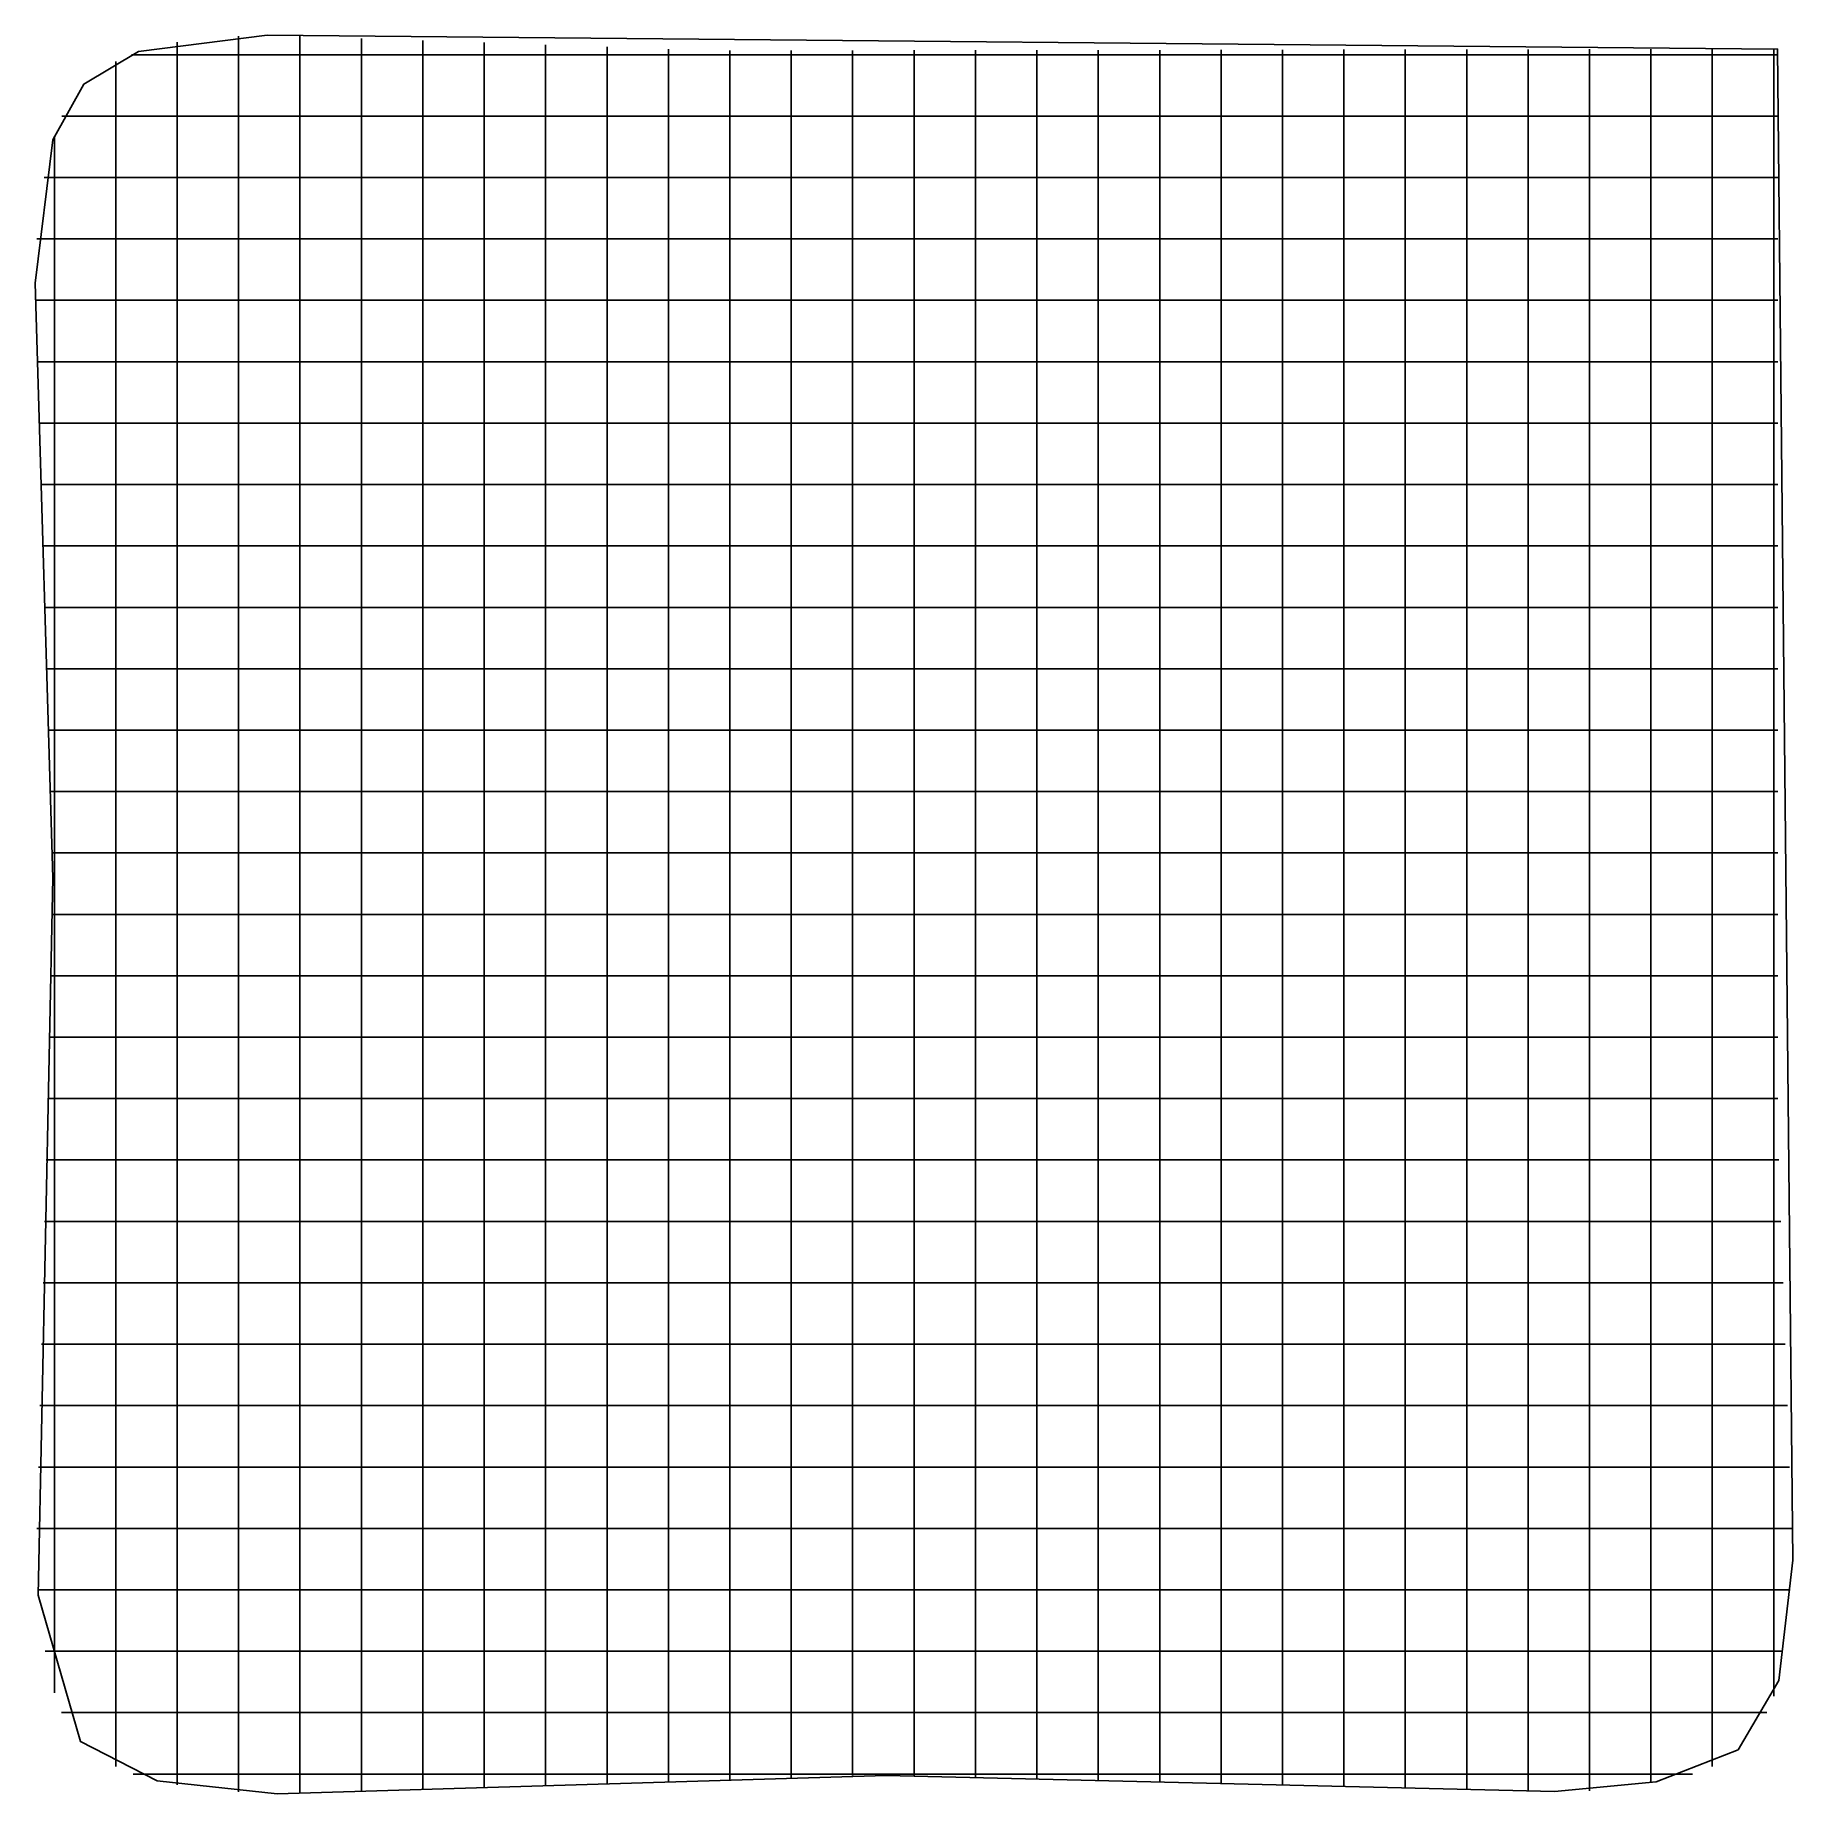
# Model space of a CAD drawing. Header units: metres. Extents: x 0.4 to 14.7, y 0.4 to 14.8.
import ezdxf

# ---------------------------------------------------------------- set-up
doc = ezdxf.new("R2010")
doc.units = ezdxf.units.M

msp = doc.modelspace()

# ---------------------------------------------------------------- linework, layer by layer
for p, q in [((1.593, 14.684), (1.593, 14.695)), ((1.593, 13.439), (1.593, 14.684)), ((2.093, 14.743), (2.093, 14.744)), ((2.093, 14.732), (2.093, 14.743)), ((2.093, 13.385), (2.093, 14.732)), ((2.593, 14.731), (2.593, 14.742)), ((2.593, 13.376), (2.593, 14.731)), ((3.093, 14.713), (3.093, 14.724)), ((3.093, 13.391), (3.093, 14.713)), ((3.593, 14.696), (3.593, 14.707)), ((3.593, 13.406), (3.593, 14.696)), ((4.093, 14.679), (4.093, 14.69)), ((4.093, 13.42), (4.093, 14.679)), ((4.593, 14.661), (4.593, 14.672)), ((4.593, 13.434), (4.593, 14.661)), ((5.093, 14.644), (5.093, 14.655)), ((5.093, 13.449), (5.093, 14.644)), ((5.593, 14.626), (5.593, 14.637)), ((5.593, 13.464), (5.593, 14.626)), ((6.093, 14.614), (6.093, 14.625)), ((6.093, 13.479), (6.093, 14.614)), ((6.593, 14.615), (6.593, 14.626)), ((6.593, 13.494), (6.593, 14.615)), ((7.093, 14.616), (7.093, 14.627)), ((7.093, 13.509), (7.093, 14.616)), ((7.593, 14.617), (7.593, 14.628)), ((7.593, 13.505), (7.593, 14.617)), ((8.093, 14.617), (8.093, 14.628)), ((8.093, 13.494), (8.093, 14.617)), ((8.593, 14.618), (8.593, 14.629)), ((8.593, 13.482), (8.593, 14.618)), ((9.093, 14.619), (9.093, 14.63)), ((9.093, 13.471), (9.093, 14.619)), ((9.593, 14.619), (9.593, 14.63)), ((9.593, 13.459), (9.593, 14.619)), ((10.093, 14.62), (10.093, 14.631)), ((10.093, 13.448), (10.093, 14.62)), ((10.593, 14.621), (10.593, 14.632)), ((10.593, 13.436), (10.593, 14.621)), ((11.093, 14.622), (11.093, 14.633)), ((11.093, 13.424), (11.093, 14.622)), ((11.593, 14.622), (11.593, 14.633)), ((11.593, 13.413), (11.593, 14.622)), ((12.093, 14.623), (12.093, 14.634)), ((12.093, 13.401), (12.093, 14.623)), ((12.593, 14.624), (12.593, 14.635)), ((12.593, 13.39), (12.593, 14.624)), ((13.093, 14.625), (13.093, 14.636)), ((13.093, 13.39), (13.093, 14.625)), ((13.593, 14.625), (13.593, 14.636)), ((13.593, 13.455), (13.593, 14.625)), ((14.093, 14.626), (14.093, 14.637)), ((14.093, 13.582), (14.093, 14.626)), ((14.593, 14.627), (14.593, 14.638)), ((14.593, 14.134), (14.593, 14.627)), ((1.093, 14.526), (1.093, 14.537)), ((1.093, 13.578), (1.093, 14.526)), ((1.221, 14.592), (1.232, 14.592)), ((1.221, 14.592), (1.232, 14.592)), ((1.232, 14.592), (1.719, 14.592)), ((1.719, 14.592), (2.008, 14.592)), ((2.008, 14.592), (2.061, 14.592)), ((2.061, 14.592), (3.508, 14.592)), ((3.508, 14.592), (3.519, 14.592)), ((3.519, 14.592), (3.808, 14.592)), ((3.808, 14.592), (3.861, 14.592)), ((3.861, 14.592), (5.308, 14.592)), ((5.308, 14.592), (5.319, 14.592)), ((5.319, 14.592), (5.608, 14.592)), ((5.608, 14.592), (5.638, 14.592)), ((5.638, 14.592), (5.649, 14.592)), ((5.649, 14.592), (7.096, 14.592)), ((7.096, 14.592), (7.149, 14.592)), ((7.149, 14.592), (7.438, 14.592)), ((7.438, 14.592), (7.449, 14.592)), ((7.449, 14.592), (8.896, 14.592)), ((8.896, 14.592), (8.949, 14.592)), ((8.949, 14.592), (9.238, 14.592)), ((9.238, 14.592), (9.249, 14.592)), ((9.249, 14.592), (10.696, 14.592)), ((10.696, 14.592), (10.749, 14.592)), ((10.749, 14.592), (11.038, 14.592)), ((11.038, 14.592), (11.049, 14.592)), ((11.049, 14.592), (12.496, 14.592)), ((12.496, 14.592), (12.549, 14.592)), ((12.549, 14.592), (12.838, 14.592)), ((12.838, 14.592), (12.849, 14.592)), ((12.849, 14.592), (14.296, 14.592)), ((14.296, 14.592), (14.337, 14.592)), ((14.337, 14.592), (14.626, 14.592)), ((0.654, 14.092), (0.665, 14.092)), ((0.654, 14.092), (0.665, 14.092)), ((0.665, 14.092), (1.699, 14.092)), ((1.699, 14.092), (1.752, 14.092)), ((1.752, 14.092), (2.041, 14.092)), ((2.041, 14.092), (2.052, 14.092)), ((2.052, 14.092), (3.499, 14.092)), ((3.499, 14.092), (3.552, 14.092)), ((3.552, 14.092), (3.841, 14.092)), ((3.841, 14.092), (3.852, 14.092)), ((3.852, 14.092), (5.299, 14.092)), ((5.299, 14.092), (5.352, 14.092)), ((5.352, 14.092), (5.641, 14.092)), ((5.641, 14.092), (5.652, 14.092)), ((5.652, 14.092), (7.099, 14.092)), ((7.099, 14.092), (7.152, 14.092)), ((7.152, 14.092), (7.441, 14.092)), ((7.441, 14.092), (7.452, 14.092)), ((7.452, 14.092), (8.899, 14.092)), ((8.899, 14.092), (8.952, 14.092)), ((8.952, 14.092), (9.241, 14.092)), ((9.241, 14.092), (9.252, 14.092)), ((9.252, 14.092), (10.699, 14.092)), ((10.699, 14.092), (10.752, 14.092)), ((10.752, 14.092), (11.041, 14.092)), ((11.041, 14.092), (11.052, 14.092)), ((11.052, 14.092), (12.499, 14.092)), ((12.499, 14.092), (12.552, 14.092)), ((12.552, 14.092), (12.841, 14.092)), ((12.841, 14.092), (12.852, 14.092)), ((12.852, 14.092), (14.299, 14.092)), ((14.299, 14.092), (14.337, 14.092)), ((14.337, 14.092), (14.626, 14.092)), ((14.593, 13.845), (14.593, 14.134)), ((0.593, 13.857), (0.593, 13.929)), ((0.593, 13.846), (0.593, 13.857)), ((0.593, 12.399), (0.593, 13.846)), ((14.593, 13.792), (14.593, 13.845)), ((14.593, 12.344), (14.593, 13.792)), ((0.511, 13.592), (0.522, 13.592)), ((0.511, 13.592), (0.522, 13.592)), ((0.522, 13.592), (1.694, 13.592)), ((1.093, 13.525), (1.093, 13.578)), ((1.093, 13.236), (1.093, 13.525)), ((1.694, 13.592), (1.747, 13.592)), ((1.747, 13.592), (2.036, 13.592)), ((2.036, 13.592), (2.047, 13.592)), ((2.047, 13.592), (3.494, 13.592)), ((3.494, 13.592), (3.547, 13.592)), ((3.547, 13.592), (3.836, 13.592)), ((3.836, 13.592), (3.847, 13.592)), ((3.847, 13.592), (5.294, 13.592)), ((5.294, 13.592), (5.347, 13.592)), ((5.347, 13.592), (5.636, 13.592)), ((5.593, 13.411), (5.593, 13.464)), ((5.636, 13.592), (5.647, 13.592)), ((5.647, 13.592), (7.094, 13.592)), ((6.093, 13.426), (6.093, 13.479)), ((6.593, 13.44), (6.593, 13.494)), ((7.093, 13.456), (7.093, 13.509)), ((7.094, 13.592), (7.147, 13.592)), ((7.147, 13.592), (7.436, 13.592)), ((7.436, 13.592), (7.447, 13.592)), ((7.447, 13.592), (8.894, 13.592)), ((7.593, 13.452), (7.593, 13.505)), ((8.093, 13.44), (8.093, 13.494)), ((8.593, 13.429), (8.593, 13.482)), ((8.894, 13.592), (8.947, 13.592)), ((8.947, 13.592), (9.236, 13.592)), ((9.093, 13.417), (9.093, 13.471)), ((9.236, 13.592), (9.247, 13.592)), ((9.247, 13.592), (10.694, 13.592)), ((10.694, 13.592), (10.747, 13.592)), ((10.747, 13.592), (11.036, 13.592)), ((11.036, 13.592), (11.047, 13.592)), ((11.047, 13.592), (12.494, 13.592)), ((12.494, 13.592), (12.547, 13.592)), ((12.547, 13.592), (12.836, 13.592)), ((12.836, 13.592), (12.847, 13.592)), ((12.847, 13.592), (14.294, 13.592)), ((14.093, 13.529), (14.093, 13.582)), ((14.093, 13.239), (14.093, 13.529)), ((14.294, 13.592), (14.337, 13.592)), ((14.337, 13.592), (14.626, 13.592)), ((1.593, 13.386), (1.593, 13.439)), ((1.593, 13.097), (1.593, 13.386)), ((2.093, 13.332), (2.093, 13.385)), ((2.093, 13.043), (2.093, 13.332)), ((2.593, 13.323), (2.593, 13.376)), ((2.593, 13.034), (2.593, 13.323)), ((3.093, 13.338), (3.093, 13.391)), ((3.093, 13.048), (3.093, 13.338)), ((3.593, 13.353), (3.593, 13.406)), ((3.593, 13.063), (3.593, 13.353)), ((4.093, 13.366), (4.093, 13.42)), ((4.093, 13.078), (4.093, 13.366)), ((4.593, 13.381), (4.593, 13.434)), ((4.593, 13.092), (4.593, 13.381)), ((5.093, 13.396), (5.093, 13.449)), ((5.093, 13.107), (5.093, 13.396)), ((5.593, 13.122), (5.593, 13.411)), ((6.093, 13.137), (6.093, 13.426)), ((6.593, 13.152), (6.593, 13.44)), ((7.093, 13.167), (7.093, 13.456)), ((7.593, 13.163), (7.593, 13.452)), ((8.093, 13.151), (8.093, 13.44)), ((8.593, 13.14), (8.593, 13.429)), ((9.093, 13.128), (9.093, 13.417)), ((9.593, 13.406), (9.593, 13.459)), ((9.593, 13.116), (9.593, 13.406)), ((10.093, 13.394), (10.093, 13.448)), ((10.093, 13.105), (10.093, 13.394)), ((10.593, 13.383), (10.593, 13.436)), ((10.593, 13.093), (10.593, 13.383)), ((11.093, 13.371), (11.093, 13.424)), ((11.093, 13.082), (11.093, 13.371)), ((11.593, 13.36), (11.593, 13.413)), ((11.593, 13.07), (11.593, 13.36)), ((12.093, 13.348), (12.093, 13.401)), ((12.093, 13.059), (12.093, 13.348)), ((12.593, 13.337), (12.593, 13.39)), ((12.593, 13.047), (12.593, 13.337)), ((13.093, 13.337), (13.093, 13.39)), ((13.093, 13.047), (13.093, 13.337)), ((13.593, 13.402), (13.593, 13.455)), ((13.593, 13.113), (13.593, 13.402)), ((1.093, 13.225), (1.093, 13.236)), ((1.093, 11.778), (1.093, 13.225)), ((14.093, 13.229), (14.093, 13.239)), ((14.093, 11.782), (14.093, 13.229)), ((0.451, 13.092), (0.462, 13.092)), ((0.451, 13.092), (0.462, 13.092)), ((0.462, 13.092), (1.691, 13.092)), ((1.593, 13.086), (1.593, 13.097)), ((1.593, 11.639), (1.593, 13.086)), ((1.691, 13.092), (1.745, 13.092)), ((1.745, 13.092), (2.034, 13.092)), ((2.034, 13.092), (2.045, 13.092)), ((2.045, 13.092), (3.491, 13.092)), ((2.093, 13.033), (2.093, 13.043)), ((2.093, 11.585), (2.093, 13.033)), ((2.593, 13.023), (2.593, 13.034)), ((3.093, 13.038), (3.093, 13.048)), ((3.093, 11.591), (3.093, 13.038)), ((3.491, 13.092), (3.545, 13.092)), ((3.545, 13.092), (3.834, 13.092)), ((3.593, 13.053), (3.593, 13.063)), ((3.593, 11.606), (3.593, 13.053)), ((3.834, 13.092), (3.845, 13.092)), ((3.845, 13.092), (5.291, 13.092)), ((4.093, 13.067), (4.093, 13.078)), ((4.093, 11.62), (4.093, 13.067)), ((4.593, 13.081), (4.593, 13.092)), ((4.593, 11.634), (4.593, 13.081)), ((5.093, 13.096), (5.093, 13.107)), ((5.093, 11.649), (5.093, 13.096)), ((5.291, 13.092), (5.345, 13.092)), ((5.345, 13.092), (5.634, 13.092)), ((5.593, 13.111), (5.593, 13.122)), ((5.593, 11.664), (5.593, 13.111)), ((5.634, 13.092), (5.645, 13.092)), ((5.645, 13.092), (7.091, 13.092)), ((6.093, 13.126), (6.093, 13.137)), ((6.093, 11.679), (6.093, 13.126)), ((6.593, 13.141), (6.593, 13.152)), ((6.593, 11.694), (6.593, 13.141)), ((7.091, 13.092), (7.145, 13.092)), ((7.093, 13.156), (7.093, 13.167)), ((7.093, 11.709), (7.093, 13.156)), ((7.145, 13.092), (7.434, 13.092)), ((7.434, 13.092), (7.445, 13.092)), ((7.445, 13.092), (8.891, 13.092)), ((7.593, 13.152), (7.593, 13.163)), ((7.593, 11.705), (7.593, 13.152)), ((8.093, 13.14), (8.093, 13.151)), ((8.093, 11.694), (8.093, 13.14)), ((8.593, 13.129), (8.593, 13.14)), ((8.593, 11.682), (8.593, 13.129)), ((8.891, 13.092), (8.945, 13.092)), ((8.945, 13.092), (9.234, 13.092)), ((9.093, 13.117), (9.093, 13.128)), ((9.093, 11.671), (9.093, 13.117)), ((9.234, 13.092), (9.245, 13.092)), ((9.245, 13.092), (10.691, 13.092)), ((9.593, 13.106), (9.593, 13.116)), ((9.593, 11.659), (9.593, 13.106)), ((10.093, 13.094), (10.093, 13.105)), ((10.093, 11.648), (10.093, 13.094)), ((10.593, 13.083), (10.593, 13.093)), ((10.593, 11.636), (10.593, 13.083)), ((10.691, 13.092), (10.745, 13.092)), ((10.745, 13.092), (11.034, 13.092)), ((11.034, 13.092), (11.045, 13.092)), ((11.045, 13.092), (12.491, 13.092)), ((11.093, 13.071), (11.093, 13.082)), ((11.093, 11.624), (11.093, 13.071)), ((11.593, 13.06), (11.593, 13.07)), ((11.593, 11.613), (11.593, 13.06)), ((12.093, 13.048), (12.093, 13.059)), ((12.093, 11.601), (12.093, 13.048)), ((12.491, 13.092), (12.545, 13.092)), ((12.545, 13.092), (12.834, 13.092)), ((12.593, 13.037), (12.593, 13.047)), ((12.593, 11.59), (12.593, 13.037)), ((12.834, 13.092), (12.845, 13.092)), ((12.845, 13.092), (14.291, 13.092)), ((13.093, 13.037), (13.093, 13.047)), ((13.093, 11.59), (13.093, 13.037)), ((13.593, 13.102), (13.593, 13.113)), ((13.593, 11.655), (13.593, 13.102)), ((14.291, 13.092), (14.337, 13.092)), ((14.337, 13.092), (14.626, 13.092)), ((2.593, 11.576), (2.593, 13.023)), ((0.438, 12.592), (0.449, 12.592)), ((0.438, 12.592), (0.449, 12.592)), ((0.449, 12.592), (1.691, 12.592)), ((1.691, 12.592), (1.744, 12.592)), ((1.744, 12.592), (2.034, 12.592)), ((2.034, 12.592), (2.044, 12.592)), ((2.044, 12.592), (3.491, 12.592)), ((3.491, 12.592), (3.544, 12.592)), ((3.544, 12.592), (3.834, 12.592)), ((3.834, 12.592), (3.844, 12.592)), ((3.844, 12.592), (5.291, 12.592)), ((5.291, 12.592), (5.344, 12.592)), ((5.344, 12.592), (5.634, 12.592)), ((5.634, 12.592), (5.644, 12.592)), ((5.644, 12.592), (7.091, 12.592)), ((7.091, 12.592), (7.144, 12.592)), ((7.144, 12.592), (7.434, 12.592)), ((7.434, 12.592), (7.444, 12.592)), ((7.444, 12.592), (8.891, 12.592)), ((8.891, 12.592), (8.944, 12.592)), ((8.944, 12.592), (9.234, 12.592)), ((9.234, 12.592), (9.244, 12.592)), ((9.244, 12.592), (10.691, 12.592)), ((10.691, 12.592), (10.744, 12.592)), ((10.744, 12.592), (11.034, 12.592)), ((11.034, 12.592), (11.044, 12.592)), ((11.044, 12.592), (12.491, 12.592)), ((12.491, 12.592), (12.544, 12.592)), ((12.544, 12.592), (12.834, 12.592)), ((12.834, 12.592), (12.844, 12.592)), ((12.844, 12.592), (14.291, 12.592)), ((14.291, 12.592), (14.337, 12.592)), ((14.337, 12.592), (14.626, 12.592)), ((0.593, 12.346), (0.593, 12.399)), ((0.593, 12.057), (0.593, 12.346)), ((14.593, 12.334), (14.593, 12.344)), ((14.593, 12.045), (14.593, 12.334)), ((0.453, 12.092), (0.464, 12.092)), ((0.453, 12.092), (0.464, 12.092)), ((0.464, 12.092), (1.691, 12.092)), ((0.593, 12.046), (0.593, 12.057)), ((0.593, 10.599), (0.593, 12.046)), ((1.691, 12.092), (1.745, 12.092)), ((1.745, 12.092), (2.034, 12.092)), ((2.034, 12.092), (2.045, 12.092)), ((2.045, 12.092), (3.491, 12.092)), ((3.491, 12.092), (3.545, 12.092)), ((3.545, 12.092), (3.834, 12.092)), ((3.834, 12.092), (3.845, 12.092)), ((3.845, 12.092), (5.291, 12.092)), ((5.291, 12.092), (5.345, 12.092)), ((5.345, 12.092), (5.634, 12.092)), ((5.634, 12.092), (5.645, 12.092)), ((5.645, 12.092), (7.091, 12.092)), ((7.091, 12.092), (7.145, 12.092)), ((7.145, 12.092), (7.434, 12.092)), ((7.434, 12.092), (7.445, 12.092)), ((7.445, 12.092), (8.891, 12.092)), ((8.891, 12.092), (8.945, 12.092)), ((8.945, 12.092), (9.234, 12.092)), ((9.234, 12.092), (9.245, 12.092)), ((9.245, 12.092), (10.691, 12.092)), ((10.691, 12.092), (10.745, 12.092)), ((10.745, 12.092), (11.034, 12.092)), ((11.034, 12.092), (11.045, 12.092)), ((11.045, 12.092), (12.491, 12.092)), ((12.491, 12.092), (12.545, 12.092)), ((12.545, 12.092), (12.834, 12.092)), ((12.834, 12.092), (12.845, 12.092)), ((12.845, 12.092), (14.291, 12.092)), ((14.291, 12.092), (14.337, 12.092)), ((14.337, 12.092), (14.626, 12.092)), ((14.593, 11.992), (14.593, 12.045)), ((14.593, 10.544), (14.593, 11.992)), ((1.093, 11.725), (1.093, 11.778)), ((14.093, 11.729), (14.093, 11.782)), ((1.093, 11.436), (1.093, 11.725)), ((1.593, 11.586), (1.593, 11.639)), ((3.593, 11.553), (3.593, 11.606)), ((4.093, 11.566), (4.093, 11.62)), ((4.593, 11.581), (4.593, 11.634)), ((5.093, 11.596), (5.093, 11.649)), ((5.593, 11.611), (5.593, 11.664)), ((5.593, 11.322), (5.593, 11.611)), ((6.093, 11.626), (6.093, 11.679)), ((6.093, 11.337), (6.093, 11.626)), ((6.593, 11.64), (6.593, 11.694)), ((6.593, 11.352), (6.593, 11.64)), ((7.093, 11.656), (7.093, 11.709)), ((7.093, 11.367), (7.093, 11.656)), ((7.593, 11.652), (7.593, 11.705)), ((7.593, 11.363), (7.593, 11.652)), ((8.093, 11.64), (8.093, 11.694)), ((8.093, 11.351), (8.093, 11.64)), ((8.593, 11.629), (8.593, 11.682)), ((8.593, 11.34), (8.593, 11.629)), ((9.093, 11.617), (9.093, 11.671)), ((9.093, 11.328), (9.093, 11.617)), ((9.593, 11.606), (9.593, 11.659)), ((9.593, 11.316), (9.593, 11.606)), ((10.093, 11.594), (10.093, 11.648)), ((10.593, 11.583), (10.593, 11.636)), ((11.093, 11.571), (11.093, 11.624)), ((11.593, 11.56), (11.593, 11.613)), ((12.093, 11.548), (12.093, 11.601)), ((13.593, 11.602), (13.593, 11.655)), ((13.593, 11.313), (13.593, 11.602)), ((14.093, 11.439), (14.093, 11.729)), ((0.468, 11.592), (0.479, 11.592)), ((0.468, 11.592), (0.479, 11.592)), ((0.479, 11.592), (1.692, 11.592)), ((1.593, 11.297), (1.593, 11.586)), ((1.692, 11.592), (1.745, 11.592)), ((1.745, 11.592), (2.035, 11.592)), ((2.035, 11.592), (2.045, 11.592)), ((2.045, 11.592), (3.492, 11.592)), ((2.093, 11.532), (2.093, 11.585)), ((2.093, 11.243), (2.093, 11.532)), ((2.593, 11.523), (2.593, 11.576)), ((2.593, 11.234), (2.593, 11.523)), ((3.093, 11.538), (3.093, 11.591)), ((3.093, 11.248), (3.093, 11.538)), ((3.492, 11.592), (3.545, 11.592)), ((3.545, 11.592), (3.835, 11.592)), ((3.593, 11.263), (3.593, 11.553)), ((3.835, 11.592), (3.845, 11.592)), ((3.845, 11.592), (5.292, 11.592)), ((4.093, 11.278), (4.093, 11.566)), ((4.593, 11.292), (4.593, 11.581)), ((5.093, 11.307), (5.093, 11.596)), ((5.292, 11.592), (5.345, 11.592)), ((5.345, 11.592), (5.635, 11.592)), ((5.635, 11.592), (5.645, 11.592)), ((5.645, 11.592), (7.092, 11.592)), ((7.092, 11.592), (7.145, 11.592)), ((7.145, 11.592), (7.435, 11.592)), ((7.435, 11.592), (7.445, 11.592)), ((7.445, 11.592), (8.892, 11.592)), ((8.892, 11.592), (8.945, 11.592)), ((8.945, 11.592), (9.235, 11.592)), ((9.235, 11.592), (9.245, 11.592)), ((9.245, 11.592), (10.692, 11.592)), ((10.093, 11.305), (10.093, 11.594)), ((10.593, 11.293), (10.593, 11.583)), ((10.692, 11.592), (10.745, 11.592)), ((10.745, 11.592), (11.035, 11.592)), ((11.035, 11.592), (11.045, 11.592)), ((11.045, 11.592), (12.492, 11.592)), ((11.093, 11.282), (11.093, 11.571)), ((11.593, 11.27), (11.593, 11.56)), ((12.093, 11.259), (12.093, 11.548)), ((12.492, 11.592), (12.545, 11.592)), ((12.545, 11.592), (12.835, 11.592)), ((12.593, 11.537), (12.593, 11.59)), ((12.593, 11.247), (12.593, 11.537)), ((12.835, 11.592), (12.845, 11.592)), ((12.845, 11.592), (14.292, 11.592)), ((13.093, 11.537), (13.093, 11.59)), ((13.093, 11.247), (13.093, 11.537)), ((14.292, 11.592), (14.337, 11.592)), ((14.337, 11.592), (14.626, 11.592)), ((1.093, 11.425), (1.093, 11.436)), ((1.093, 9.978), (1.093, 11.425)), ((5.593, 11.311), (5.593, 11.322)), ((6.093, 11.326), (6.093, 11.337)), ((6.093, 9.879), (6.093, 11.326)), ((6.593, 11.341), (6.593, 11.352)), ((6.593, 9.894), (6.593, 11.341)), ((7.093, 11.356), (7.093, 11.367)), ((7.093, 9.909), (7.093, 11.356)), ((7.593, 11.352), (7.593, 11.363)), ((7.593, 9.905), (7.593, 11.352)), ((8.093, 11.34), (8.093, 11.351)), ((8.093, 9.894), (8.093, 11.34)), ((8.593, 11.329), (8.593, 11.34)), ((8.593, 9.882), (8.593, 11.329)), ((9.093, 11.317), (9.093, 11.328)), ((9.093, 9.871), (9.093, 11.317)), ((9.593, 11.306), (9.593, 11.316)), ((13.593, 11.302), (13.593, 11.313)), ((14.093, 11.429), (14.093, 11.439)), ((14.093, 9.982), (14.093, 11.429)), ((1.593, 11.286), (1.593, 11.297)), ((1.593, 9.839), (1.593, 11.286)), ((2.093, 11.233), (2.093, 11.243)), ((2.093, 9.785), (2.093, 11.233)), ((2.593, 11.223), (2.593, 11.234)), ((2.593, 9.776), (2.593, 11.223)), ((3.093, 11.238), (3.093, 11.248)), ((3.093, 9.791), (3.093, 11.238)), ((3.593, 11.253), (3.593, 11.263)), ((3.593, 9.806), (3.593, 11.253)), ((4.093, 11.267), (4.093, 11.278)), ((4.093, 9.82), (4.093, 11.267)), ((4.593, 11.281), (4.593, 11.292)), ((4.593, 9.834), (4.593, 11.281)), ((5.093, 11.296), (5.093, 11.307)), ((5.093, 9.849), (5.093, 11.296)), ((5.593, 9.864), (5.593, 11.311)), ((9.593, 9.859), (9.593, 11.306)), ((10.093, 11.294), (10.093, 11.305)), ((10.093, 9.848), (10.093, 11.294)), ((10.593, 11.283), (10.593, 11.293)), ((10.593, 9.836), (10.593, 11.283)), ((11.093, 11.271), (11.093, 11.282)), ((11.093, 9.824), (11.093, 11.271)), ((11.593, 11.26), (11.593, 11.27)), ((11.593, 9.813), (11.593, 11.26)), ((12.093, 11.248), (12.093, 11.259)), ((12.093, 9.801), (12.093, 11.248)), ((12.593, 11.237), (12.593, 11.247)), ((12.593, 9.79), (12.593, 11.237)), ((13.093, 11.237), (13.093, 11.247)), ((13.093, 9.79), (13.093, 11.237)), ((13.593, 9.855), (13.593, 11.302)), ((0.484, 11.092), (0.495, 11.092)), ((0.484, 11.092), (0.495, 11.092)), ((0.495, 11.092), (1.693, 11.092)), ((1.693, 11.092), (1.746, 11.092)), ((1.746, 11.092), (2.035, 11.092)), ((2.035, 11.092), (2.046, 11.092)), ((2.046, 11.092), (3.493, 11.092)), ((3.493, 11.092), (3.546, 11.092)), ((3.546, 11.092), (3.835, 11.092)), ((3.835, 11.092), (3.846, 11.092)), ((3.846, 11.092), (5.293, 11.092)), ((5.293, 11.092), (5.346, 11.092)), ((5.346, 11.092), (5.635, 11.092)), ((5.635, 11.092), (5.646, 11.092)), ((5.646, 11.092), (7.093, 11.092)), ((7.093, 11.092), (7.146, 11.092)), ((7.146, 11.092), (7.435, 11.092)), ((7.435, 11.092), (7.446, 11.092)), ((7.446, 11.092), (8.893, 11.092)), ((8.893, 11.092), (8.946, 11.092)), ((8.946, 11.092), (9.235, 11.092)), ((9.235, 11.092), (9.246, 11.092)), ((9.246, 11.092), (10.693, 11.092)), ((10.693, 11.092), (10.746, 11.092)), ((10.746, 11.092), (11.035, 11.092)), ((11.035, 11.092), (11.046, 11.092)), ((11.046, 11.092), (12.493, 11.092)), ((12.493, 11.092), (12.546, 11.092)), ((12.546, 11.092), (12.835, 11.092)), ((12.835, 11.092), (12.846, 11.092)), ((12.846, 11.092), (14.293, 11.092)), ((14.293, 11.092), (14.337, 11.092)), ((14.337, 11.092), (14.626, 11.092)), ((0.593, 10.546), (0.593, 10.599)), ((0.499, 10.592), (0.51, 10.592)), ((0.499, 10.592), (0.51, 10.592)), ((0.51, 10.592), (1.693, 10.592)), ((0.593, 10.257), (0.593, 10.546)), ((1.693, 10.592), (1.746, 10.592)), ((1.746, 10.592), (2.036, 10.592)), ((2.036, 10.592), (2.046, 10.592)), ((2.046, 10.592), (3.493, 10.592)), ((3.493, 10.592), (3.546, 10.592)), ((3.546, 10.592), (3.836, 10.592)), ((3.836, 10.592), (3.846, 10.592)), ((3.846, 10.592), (5.293, 10.592)), ((5.293, 10.592), (5.346, 10.592)), ((5.346, 10.592), (5.636, 10.592)), ((5.636, 10.592), (5.646, 10.592)), ((5.646, 10.592), (7.093, 10.592)), ((7.093, 10.592), (7.146, 10.592)), ((7.146, 10.592), (7.436, 10.592)), ((7.436, 10.592), (7.446, 10.592)), ((7.446, 10.592), (8.893, 10.592)), ((8.893, 10.592), (8.946, 10.592)), ((8.946, 10.592), (9.236, 10.592)), ((9.236, 10.592), (9.246, 10.592)), ((9.246, 10.592), (10.693, 10.592)), ((10.693, 10.592), (10.746, 10.592)), ((10.746, 10.592), (11.036, 10.592)), ((11.036, 10.592), (11.046, 10.592)), ((11.046, 10.592), (12.493, 10.592)), ((12.493, 10.592), (12.546, 10.592)), ((12.546, 10.592), (12.836, 10.592)), ((12.836, 10.592), (12.846, 10.592)), ((12.846, 10.592), (14.293, 10.592)), ((14.293, 10.592), (14.337, 10.592)), ((14.337, 10.592), (14.626, 10.592)), ((14.593, 10.534), (14.593, 10.544)), ((14.593, 10.245), (14.593, 10.534)), ((0.593, 10.246), (0.593, 10.257)), ((0.593, 8.799), (0.593, 10.246)), ((14.593, 10.192), (14.593, 10.245)), ((14.593, 8.744), (14.593, 10.192)), ((0.514, 10.092), (0.525, 10.092)), ((0.514, 10.092), (0.525, 10.092)), ((0.525, 10.092), (1.694, 10.092)), ((1.694, 10.092), (1.747, 10.092)), ((1.747, 10.092), (2.036, 10.092)), ((2.036, 10.092), (2.047, 10.092)), ((2.047, 10.092), (3.494, 10.092)), ((3.494, 10.092), (3.547, 10.092)), ((3.547, 10.092), (3.836, 10.092)), ((3.836, 10.092), (3.847, 10.092)), ((3.847, 10.092), (5.294, 10.092)), ((5.294, 10.092), (5.347, 10.092)), ((5.347, 10.092), (5.636, 10.092)), ((5.636, 10.092), (5.647, 10.092)), ((5.647, 10.092), (7.094, 10.092)), ((7.094, 10.092), (7.147, 10.092)), ((7.147, 10.092), (7.436, 10.092)), ((7.436, 10.092), (7.447, 10.092)), ((7.447, 10.092), (8.894, 10.092)), ((8.894, 10.092), (8.947, 10.092)), ((8.947, 10.092), (9.236, 10.092)), ((9.236, 10.092), (9.247, 10.092)), ((9.247, 10.092), (10.694, 10.092)), ((10.694, 10.092), (10.747, 10.092)), ((10.747, 10.092), (11.036, 10.092)), ((11.036, 10.092), (11.047, 10.092)), ((11.047, 10.092), (12.494, 10.092)), ((12.494, 10.092), (12.547, 10.092)), ((12.547, 10.092), (12.836, 10.092)), ((12.836, 10.092), (12.847, 10.092)), ((12.847, 10.092), (14.294, 10.092)), ((14.294, 10.092), (14.337, 10.092)), ((14.337, 10.092), (14.626, 10.092)), ((1.093, 9.925), (1.093, 9.978)), ((1.093, 9.636), (1.093, 9.925)), ((6.593, 9.84), (6.593, 9.894)), ((7.093, 9.856), (7.093, 9.909)), ((7.593, 9.852), (7.593, 9.905)), ((8.093, 9.84), (8.093, 9.894)), ((8.593, 9.829), (8.593, 9.882)), ((14.093, 9.929), (14.093, 9.982)), ((14.093, 9.639), (14.093, 9.929)), ((1.593, 9.786), (1.593, 9.839)), ((1.593, 9.497), (1.593, 9.786)), ((2.093, 9.732), (2.093, 9.785)), ((2.593, 9.723), (2.593, 9.776)), ((3.093, 9.738), (3.093, 9.791)), ((3.093, 9.448), (3.093, 9.738)), ((3.593, 9.753), (3.593, 9.806)), ((3.593, 9.463), (3.593, 9.753)), ((4.093, 9.766), (4.093, 9.82)), ((4.093, 9.478), (4.093, 9.766)), ((4.593, 9.781), (4.593, 9.834)), ((4.593, 9.492), (4.593, 9.781)), ((5.093, 9.796), (5.093, 9.849)), ((5.093, 9.507), (5.093, 9.796)), ((5.593, 9.811), (5.593, 9.864)), ((5.593, 9.522), (5.593, 9.811)), ((6.093, 9.826), (6.093, 9.879)), ((6.093, 9.537), (6.093, 9.826)), ((6.593, 9.552), (6.593, 9.84)), ((7.093, 9.567), (7.093, 9.856)), ((7.593, 9.563), (7.593, 9.852)), ((8.093, 9.551), (8.093, 9.84)), ((8.593, 9.54), (8.593, 9.829)), ((9.093, 9.817), (9.093, 9.871)), ((9.093, 9.528), (9.093, 9.817)), ((9.593, 9.806), (9.593, 9.859)), ((9.593, 9.516), (9.593, 9.806)), ((10.093, 9.794), (10.093, 9.848)), ((10.093, 9.505), (10.093, 9.794)), ((10.593, 9.783), (10.593, 9.836)), ((10.593, 9.493), (10.593, 9.783)), ((11.093, 9.771), (11.093, 9.824)), ((11.093, 9.482), (11.093, 9.771)), ((11.593, 9.76), (11.593, 9.813)), ((11.593, 9.47), (11.593, 9.76)), ((12.093, 9.748), (12.093, 9.801)), ((12.093, 9.459), (12.093, 9.748)), ((12.593, 9.737), (12.593, 9.79)), ((13.093, 9.737), (13.093, 9.79)), ((13.593, 9.802), (13.593, 9.855)), ((13.593, 9.513), (13.593, 9.802)), ((1.093, 9.625), (1.093, 9.636)), ((1.093, 8.178), (1.093, 9.625)), ((2.093, 9.443), (2.093, 9.732)), ((2.593, 9.434), (2.593, 9.723)), ((12.593, 9.447), (12.593, 9.737)), ((13.093, 9.447), (13.093, 9.737)), ((14.093, 9.629), (14.093, 9.639)), ((14.093, 8.182), (14.093, 9.629)), ((0.529, 9.592), (0.54, 9.592)), ((0.529, 9.592), (0.54, 9.592)), ((0.54, 9.592), (1.694, 9.592)), ((1.593, 9.486), (1.593, 9.497)), ((1.593, 8.039), (1.593, 9.486)), ((1.694, 9.592), (1.747, 9.592)), ((1.747, 9.592), (2.037, 9.592)), ((2.037, 9.592), (2.047, 9.592)), ((2.047, 9.592), (3.494, 9.592)), ((3.494, 9.592), (3.547, 9.592)), ((3.547, 9.592), (3.837, 9.592)), ((3.593, 9.453), (3.593, 9.463)), ((3.593, 8.006), (3.593, 9.453)), ((3.837, 9.592), (3.847, 9.592)), ((3.847, 9.592), (5.294, 9.592)), ((4.093, 9.467), (4.093, 9.478)), ((4.093, 8.02), (4.093, 9.467)), ((4.593, 9.481), (4.593, 9.492)), ((4.593, 8.034), (4.593, 9.481)), ((5.093, 9.496), (5.093, 9.507)), ((5.093, 8.049), (5.093, 9.496)), ((5.294, 9.592), (5.347, 9.592)), ((5.347, 9.592), (5.637, 9.592)), ((5.593, 9.511), (5.593, 9.522)), ((5.593, 8.064), (5.593, 9.511)), ((5.637, 9.592), (5.647, 9.592)), ((5.647, 9.592), (7.094, 9.592)), ((6.093, 9.526), (6.093, 9.537)), ((6.093, 8.079), (6.093, 9.526)), ((6.593, 9.541), (6.593, 9.552)), ((6.593, 8.094), (6.593, 9.541)), ((7.093, 9.556), (7.093, 9.567)), ((7.093, 8.109), (7.093, 9.556)), ((7.094, 9.592), (7.147, 9.592)), ((7.147, 9.592), (7.437, 9.592)), ((7.437, 9.592), (7.447, 9.592)), ((7.447, 9.592), (8.894, 9.592)), ((7.593, 9.552), (7.593, 9.563)), ((7.593, 8.105), (7.593, 9.552)), ((8.093, 9.54), (8.093, 9.551)), ((8.093, 8.094), (8.093, 9.54)), ((8.593, 9.529), (8.593, 9.54)), ((8.593, 8.082), (8.593, 9.529)), ((8.894, 9.592), (8.947, 9.592)), ((8.947, 9.592), (9.237, 9.592)), ((9.093, 9.517), (9.093, 9.528)), ((9.093, 8.071), (9.093, 9.517)), ((9.237, 9.592), (9.247, 9.592)), ((9.247, 9.592), (10.694, 9.592)), ((9.593, 9.506), (9.593, 9.516)), ((9.593, 8.059), (9.593, 9.506)), ((10.093, 9.494), (10.093, 9.505)), ((10.093, 8.048), (10.093, 9.494)), ((10.593, 9.483), (10.593, 9.493)), ((10.593, 8.036), (10.593, 9.483)), ((10.694, 9.592), (10.747, 9.592)), ((10.747, 9.592), (11.037, 9.592)), ((11.037, 9.592), (11.047, 9.592)), ((11.047, 9.592), (12.494, 9.592)), ((11.093, 9.471), (11.093, 9.482)), ((11.093, 8.024), (11.093, 9.471)), ((11.593, 9.46), (11.593, 9.47)), ((11.593, 8.013), (11.593, 9.46)), ((12.093, 9.448), (12.093, 9.459)), ((12.494, 9.592), (12.547, 9.592)), ((12.547, 9.592), (12.837, 9.592)), ((12.837, 9.592), (12.847, 9.592)), ((12.847, 9.592), (14.294, 9.592)), ((13.593, 9.502), (13.593, 9.513)), ((13.593, 8.055), (13.593, 9.502)), ((14.294, 9.592), (14.337, 9.592)), ((14.337, 9.592), (14.626, 9.592)), ((2.093, 9.433), (2.093, 9.443)), ((2.093, 7.985), (2.093, 9.433)), ((2.593, 9.423), (2.593, 9.434)), ((2.593, 7.976), (2.593, 9.423)), ((3.093, 9.438), (3.093, 9.448)), ((3.093, 7.991), (3.093, 9.438)), ((12.093, 8.001), (12.093, 9.448)), ((12.593, 9.437), (12.593, 9.447)), ((12.593, 7.99), (12.593, 9.437)), ((13.093, 9.437), (13.093, 9.447)), ((13.093, 7.99), (13.093, 9.437)), ((0.545, 9.092), (0.556, 9.092)), ((0.545, 9.092), (0.556, 9.092)), ((0.556, 9.092), (1.695, 9.092)), ((1.695, 9.092), (1.748, 9.092)), ((1.748, 9.092), (2.037, 9.092)), ((2.037, 9.092), (2.048, 9.092)), ((2.048, 9.092), (3.495, 9.092)), ((3.495, 9.092), (3.548, 9.092)), ((3.548, 9.092), (3.837, 9.092)), ((3.837, 9.092), (3.848, 9.092)), ((3.848, 9.092), (5.295, 9.092)), ((5.295, 9.092), (5.348, 9.092)), ((5.348, 9.092), (5.637, 9.092)), ((5.637, 9.092), (5.648, 9.092)), ((5.648, 9.092), (7.095, 9.092)), ((7.095, 9.092), (7.148, 9.092)), ((7.148, 9.092), (7.437, 9.092)), ((7.437, 9.092), (7.448, 9.092)), ((7.448, 9.092), (8.895, 9.092)), ((8.895, 9.092), (8.948, 9.092)), ((8.948, 9.092), (9.237, 9.092)), ((9.237, 9.092), (9.248, 9.092)), ((9.248, 9.092), (10.695, 9.092)), ((10.695, 9.092), (10.748, 9.092)), ((10.748, 9.092), (11.037, 9.092)), ((11.037, 9.092), (11.048, 9.092)), ((11.048, 9.092), (12.495, 9.092)), ((12.495, 9.092), (12.548, 9.092)), ((12.548, 9.092), (12.837, 9.092)), ((12.837, 9.092), (12.848, 9.092)), ((12.848, 9.092), (14.295, 9.092)), ((14.295, 9.092), (14.337, 9.092)), ((14.337, 9.092), (14.626, 9.092)), ((0.593, 8.746), (0.593, 8.799)), ((0.593, 8.457), (0.593, 8.746)), ((14.593, 8.734), (14.593, 8.744)), ((0.56, 8.592), (0.571, 8.592)), ((0.56, 8.592), (0.571, 8.592)), ((0.571, 8.592), (1.695, 8.592)), ((1.695, 8.592), (1.748, 8.592)), ((1.748, 8.592), (2.038, 8.592)), ((2.038, 8.592), (2.048, 8.592)), ((2.048, 8.592), (3.495, 8.592)), ((3.495, 8.592), (3.548, 8.592)), ((3.548, 8.592), (3.838, 8.592)), ((3.838, 8.592), (3.848, 8.592)), ((3.848, 8.592), (5.295, 8.592)), ((5.295, 8.592), (5.348, 8.592)), ((5.348, 8.592), (5.638, 8.592)), ((5.638, 8.592), (5.648, 8.592)), ((5.648, 8.592), (7.095, 8.592)), ((7.095, 8.592), (7.148, 8.592)), ((7.148, 8.592), (7.438, 8.592)), ((7.438, 8.592), (7.448, 8.592)), ((7.448, 8.592), (8.895, 8.592)), ((8.895, 8.592), (8.948, 8.592)), ((8.948, 8.592), (9.238, 8.592)), ((9.238, 8.592), (9.248, 8.592)), ((9.248, 8.592), (10.695, 8.592)), ((10.695, 8.592), (10.748, 8.592)), ((10.748, 8.592), (11.038, 8.592)), ((11.038, 8.592), (11.048, 8.592)), ((11.048, 8.592), (12.495, 8.592)), ((12.495, 8.592), (12.548, 8.592)), ((12.548, 8.592), (12.838, 8.592)), ((12.838, 8.592), (12.848, 8.592)), ((12.848, 8.592), (14.295, 8.592)), ((14.295, 8.592), (14.337, 8.592)), ((14.337, 8.592), (14.626, 8.592)), ((14.593, 8.445), (14.593, 8.734)), ((0.593, 8.446), (0.593, 8.457)), ((0.593, 6.999), (0.593, 8.446)), ((14.593, 8.392), (14.593, 8.445)), ((14.593, 6.944), (14.593, 8.392)), ((1.093, 8.125), (1.093, 8.178)), ((14.093, 8.129), (14.093, 8.182)), ((0.575, 8.092), (0.586, 8.092)), ((0.575, 8.092), (0.586, 8.092)), ((0.586, 8.092), (1.696, 8.092)), ((1.093, 7.836), (1.093, 8.125)), ((1.593, 7.986), (1.593, 8.039)), ((1.696, 8.092), (1.749, 8.092)), ((1.749, 8.092), (2.038, 8.092)), ((2.038, 8.092), (2.049, 8.092)), ((2.049, 8.092), (3.496, 8.092)), ((3.496, 8.092), (3.549, 8.092)), ((3.549, 8.092), (3.838, 8.092)), ((3.838, 8.092), (3.849, 8.092)), ((3.849, 8.092), (5.296, 8.092)), ((4.093, 7.966), (4.093, 8.02)), ((4.593, 7.981), (4.593, 8.034)), ((5.093, 7.996), (5.093, 8.049)), ((5.296, 8.092), (5.349, 8.092)), ((5.349, 8.092), (5.638, 8.092)), ((5.593, 8.011), (5.593, 8.064)), ((5.638, 8.092), (5.649, 8.092)), ((5.649, 8.092), (7.096, 8.092)), ((6.093, 8.026), (6.093, 8.079)), ((6.093, 7.737), (6.093, 8.026)), ((6.593, 8.04), (6.593, 8.094)), ((6.593, 7.752), (6.593, 8.04)), ((7.093, 8.056), (7.093, 8.109)), ((7.093, 7.767), (7.093, 8.056)), ((7.096, 8.092), (7.149, 8.092)), ((7.149, 8.092), (7.438, 8.092)), ((7.438, 8.092), (7.449, 8.092)), ((7.449, 8.092), (8.896, 8.092)), ((7.593, 8.052), (7.593, 8.105)), ((7.593, 7.763), (7.593, 8.052)), ((8.093, 8.04), (8.093, 8.094)), ((8.093, 7.751), (8.093, 8.04)), ((8.593, 8.029), (8.593, 8.082)), ((8.593, 7.74), (8.593, 8.029)), ((8.896, 8.092), (8.949, 8.092)), ((8.949, 8.092), (9.238, 8.092)), ((9.093, 8.017), (9.093, 8.071)), ((9.238, 8.092), (9.249, 8.092)), ((9.249, 8.092), (10.696, 8.092)), ((9.593, 8.006), (9.593, 8.059)), ((10.093, 7.994), (10.093, 8.048)), ((10.593, 7.983), (10.593, 8.036)), ((10.696, 8.092), (10.749, 8.092)), ((10.749, 8.092), (11.038, 8.092)), ((11.038, 8.092), (11.049, 8.092)), ((11.049, 8.092), (12.496, 8.092)), ((11.093, 7.971), (11.093, 8.024)), ((12.496, 8.092), (12.549, 8.092)), ((12.549, 8.092), (12.838, 8.092)), ((12.838, 8.092), (12.849, 8.092)), ((12.849, 8.092), (14.296, 8.092)), ((13.593, 8.002), (13.593, 8.055)), ((14.093, 7.839), (14.093, 8.129)), ((14.296, 8.092), (14.337, 8.092)), ((14.337, 8.092), (14.626, 8.092)), ((1.593, 7.697), (1.593, 7.986)), ((2.093, 7.932), (2.093, 7.985)), ((2.093, 7.643), (2.093, 7.932)), ((2.593, 7.923), (2.593, 7.976)), ((2.593, 7.634), (2.593, 7.923)), ((3.093, 7.938), (3.093, 7.991)), ((3.093, 7.648), (3.093, 7.938)), ((3.593, 7.953), (3.593, 8.006)), ((3.593, 7.663), (3.593, 7.953)), ((4.093, 7.678), (4.093, 7.966)), ((4.593, 7.692), (4.593, 7.981)), ((5.093, 7.707), (5.093, 7.996)), ((5.593, 7.722), (5.593, 8.011)), ((9.093, 7.728), (9.093, 8.017)), ((9.593, 7.716), (9.593, 8.006)), ((10.093, 7.705), (10.093, 7.994)), ((10.593, 7.693), (10.593, 7.983)), ((11.093, 7.682), (11.093, 7.971)), ((11.593, 7.96), (11.593, 8.013)), ((11.593, 7.67), (11.593, 7.96)), ((12.093, 7.948), (12.093, 8.001)), ((12.093, 7.659), (12.093, 7.948)), ((12.593, 7.937), (12.593, 7.99)), ((12.593, 7.647), (12.593, 7.937)), ((13.093, 7.937), (13.093, 7.99)), ((13.093, 7.647), (13.093, 7.937)), ((13.593, 7.713), (13.593, 8.002)), ((1.093, 7.825), (1.093, 7.836)), ((1.093, 6.378), (1.093, 7.825)), ((6.093, 7.726), (6.093, 7.737)), ((6.593, 7.741), (6.593, 7.752)), ((6.593, 6.294), (6.593, 7.741)), ((7.093, 7.756), (7.093, 7.767)), ((7.093, 6.309), (7.093, 7.756)), ((7.593, 7.752), (7.593, 7.763)), ((7.593, 6.305), (7.593, 7.752)), ((8.093, 7.74), (8.093, 7.751)), ((8.093, 6.294), (8.093, 7.74)), ((8.593, 7.729), (8.593, 7.74)), ((14.093, 7.829), (14.093, 7.839)), ((14.093, 6.382), (14.093, 7.829)), ((0.576, 7.592), (0.587, 7.592)), ((0.576, 7.592), (0.587, 7.592)), ((0.587, 7.592), (1.696, 7.592)), ((1.593, 7.686), (1.593, 7.697)), ((1.593, 6.239), (1.593, 7.686)), ((1.696, 7.592), (1.749, 7.592)), ((1.749, 7.592), (2.038, 7.592)), ((2.038, 7.592), (2.049, 7.592)), ((2.049, 7.592), (3.496, 7.592)), ((2.093, 7.633), (2.093, 7.643)), ((2.093, 6.185), (2.093, 7.633)), ((2.593, 7.623), (2.593, 7.634)), ((2.593, 6.176), (2.593, 7.623)), ((3.093, 7.638), (3.093, 7.648)), ((3.093, 6.191), (3.093, 7.638)), ((3.496, 7.592), (3.549, 7.592)), ((3.549, 7.592), (3.838, 7.592)), ((3.593, 7.653), (3.593, 7.663)), ((3.593, 6.206), (3.593, 7.653)), ((3.838, 7.592), (3.849, 7.592)), ((3.849, 7.592), (5.296, 7.592)), ((4.093, 7.667), (4.093, 7.678)), ((4.093, 6.22), (4.093, 7.667)), ((4.593, 7.681), (4.593, 7.692)), ((4.593, 6.234), (4.593, 7.681)), ((5.093, 7.696), (5.093, 7.707)), ((5.093, 6.249), (5.093, 7.696)), ((5.296, 7.592), (5.349, 7.592)), ((5.349, 7.592), (5.638, 7.592)), ((5.593, 7.711), (5.593, 7.722)), ((5.593, 6.264), (5.593, 7.711)), ((5.638, 7.592), (5.649, 7.592)), ((5.649, 7.592), (7.096, 7.592)), ((6.093, 6.279), (6.093, 7.726)), ((7.096, 7.592), (7.149, 7.592)), ((7.149, 7.592), (7.438, 7.592)), ((7.438, 7.592), (7.449, 7.592)), ((7.449, 7.592), (8.896, 7.592)), ((8.593, 6.282), (8.593, 7.729)), ((8.896, 7.592), (8.949, 7.592)), ((8.949, 7.592), (9.238, 7.592)), ((9.093, 7.717), (9.093, 7.728)), ((9.093, 6.271), (9.093, 7.717)), ((9.238, 7.592), (9.249, 7.592)), ((9.249, 7.592), (10.696, 7.592)), ((9.593, 7.706), (9.593, 7.716)), ((9.593, 6.259), (9.593, 7.706)), ((10.093, 7.694), (10.093, 7.705)), ((10.093, 6.248), (10.093, 7.694)), ((10.593, 7.683), (10.593, 7.693)), ((10.593, 6.236), (10.593, 7.683)), ((10.696, 7.592), (10.749, 7.592)), ((10.749, 7.592), (11.038, 7.592)), ((11.038, 7.592), (11.049, 7.592)), ((11.049, 7.592), (12.496, 7.592)), ((11.093, 7.671), (11.093, 7.682)), ((11.093, 6.224), (11.093, 7.671)), ((11.593, 7.66), (11.593, 7.67)), ((11.593, 6.213), (11.593, 7.66)), ((12.093, 7.648), (12.093, 7.659)), ((12.093, 6.201), (12.093, 7.648)), ((12.496, 7.592), (12.549, 7.592)), ((12.549, 7.592), (12.838, 7.592)), ((12.593, 7.637), (12.593, 7.647)), ((12.593, 6.19), (12.593, 7.637)), ((12.838, 7.592), (12.849, 7.592)), ((12.849, 7.592), (14.296, 7.592)), ((13.093, 7.637), (13.093, 7.647)), ((13.093, 6.19), (13.093, 7.637)), ((13.593, 7.702), (13.593, 7.713)), ((13.593, 6.255), (13.593, 7.702)), ((14.296, 7.592), (14.337, 7.592)), ((14.337, 7.592), (14.626, 7.592)), ((0.564, 7.092), (0.575, 7.092)), ((0.564, 7.092), (0.575, 7.092)), ((0.575, 7.092), (1.695, 7.092)), ((1.695, 7.092), (1.749, 7.092)), ((1.749, 7.092), (2.038, 7.092)), ((2.038, 7.092), (2.049, 7.092)), ((2.049, 7.092), (3.495, 7.092)), ((3.495, 7.092), (3.549, 7.092)), ((3.549, 7.092), (3.838, 7.092)), ((3.838, 7.092), (3.849, 7.092)), ((3.849, 7.092), (5.295, 7.092)), ((5.295, 7.092), (5.349, 7.092)), ((5.349, 7.092), (5.638, 7.092)), ((5.638, 7.092), (5.649, 7.092)), ((5.649, 7.092), (7.095, 7.092)), ((7.095, 7.092), (7.149, 7.092)), ((7.149, 7.092), (7.438, 7.092)), ((7.438, 7.092), (7.449, 7.092)), ((7.449, 7.092), (8.895, 7.092)), ((8.895, 7.092), (8.949, 7.092)), ((8.949, 7.092), (9.238, 7.092)), ((9.238, 7.092), (9.249, 7.092)), ((9.249, 7.092), (10.695, 7.092)), ((10.695, 7.092), (10.749, 7.092)), ((10.749, 7.092), (11.038, 7.092)), ((11.038, 7.092), (11.049, 7.092)), ((11.049, 7.092), (12.495, 7.092)), ((12.495, 7.092), (12.549, 7.092)), ((12.549, 7.092), (12.838, 7.092)), ((12.838, 7.092), (12.849, 7.092)), ((12.849, 7.092), (14.295, 7.092)), ((14.295, 7.092), (14.337, 7.092)), ((14.337, 7.092), (14.626, 7.092)), ((0.593, 6.946), (0.593, 6.999)), ((0.593, 6.657), (0.593, 6.946)), ((14.593, 6.934), (14.593, 6.944)), ((14.593, 6.645), (14.593, 6.934)), ((0.551, 6.592), (0.562, 6.592)), ((0.551, 6.592), (0.562, 6.592)), ((0.562, 6.592), (1.695, 6.592)), ((0.593, 6.646), (0.593, 6.657)), ((0.593, 5.199), (0.593, 6.646)), ((1.695, 6.592), (1.748, 6.592)), ((1.748, 6.592), (2.038, 6.592)), ((2.038, 6.592), (2.048, 6.592)), ((2.048, 6.592), (3.495, 6.592)), ((3.495, 6.592), (3.548, 6.592)), ((3.548, 6.592), (3.838, 6.592)), ((3.838, 6.592), (3.848, 6.592)), ((3.848, 6.592), (5.295, 6.592)), ((5.295, 6.592), (5.348, 6.592)), ((5.348, 6.592), (5.638, 6.592)), ((5.638, 6.592), (5.648, 6.592)), ((5.648, 6.592), (7.095, 6.592)), ((7.095, 6.592), (7.148, 6.592)), ((7.148, 6.592), (7.438, 6.592)), ((7.438, 6.592), (7.448, 6.592)), ((7.448, 6.592), (8.895, 6.592)), ((8.895, 6.592), (8.948, 6.592)), ((8.948, 6.592), (9.238, 6.592)), ((9.238, 6.592), (9.248, 6.592)), ((9.248, 6.592), (10.695, 6.592)), ((10.695, 6.592), (10.748, 6.592)), ((10.748, 6.592), (11.038, 6.592)), ((11.038, 6.592), (11.048, 6.592)), ((11.048, 6.592), (12.495, 6.592)), ((12.495, 6.592), (12.548, 6.592)), ((12.548, 6.592), (12.838, 6.592)), ((12.838, 6.592), (12.848, 6.592)), ((12.848, 6.592), (14.295, 6.592)), ((14.295, 6.592), (14.337, 6.592)), ((14.337, 6.592), (14.626, 6.592)), ((14.593, 6.592), (14.593, 6.645)), ((14.593, 5.144), (14.593, 6.592)), ((1.093, 6.325), (1.093, 6.378)), ((1.093, 6.036), (1.093, 6.325)), ((7.093, 6.256), (7.093, 6.309)), ((7.593, 6.252), (7.593, 6.305)), ((14.093, 6.329), (14.093, 6.382)), ((14.093, 6.039), (14.093, 6.329)), ((1.593, 6.186), (1.593, 6.239)), ((1.593, 5.897), (1.593, 6.186)), ((2.093, 6.132), (2.093, 6.185)), ((2.593, 6.123), (2.593, 6.176)), ((3.093, 6.138), (3.093, 6.191)), ((3.593, 6.153), (3.593, 6.206)), ((4.093, 6.166), (4.093, 6.22)), ((4.093, 5.878), (4.093, 6.166)), ((4.593, 6.181), (4.593, 6.234)), ((4.593, 5.892), (4.593, 6.181)), ((5.093, 6.196), (5.093, 6.249)), ((5.093, 5.907), (5.093, 6.196)), ((5.593, 6.211), (5.593, 6.264)), ((5.593, 5.922), (5.593, 6.211)), ((6.093, 6.226), (6.093, 6.279)), ((6.093, 5.937), (6.093, 6.226)), ((6.593, 6.24), (6.593, 6.294)), ((6.593, 5.952), (6.593, 6.24)), ((7.093, 5.967), (7.093, 6.256)), ((7.593, 5.963), (7.593, 6.252)), ((8.093, 6.24), (8.093, 6.294)), ((8.093, 5.951), (8.093, 6.24)), ((8.593, 6.229), (8.593, 6.282)), ((8.593, 5.94), (8.593, 6.229)), ((9.093, 6.217), (9.093, 6.271)), ((9.093, 5.928), (9.093, 6.217)), ((9.593, 6.206), (9.593, 6.259)), ((9.593, 5.916), (9.593, 6.206)), ((10.093, 6.194), (10.093, 6.248)), ((10.093, 5.905), (10.093, 6.194)), ((10.593, 6.183), (10.593, 6.236)), ((10.593, 5.893), (10.593, 6.183)), ((11.093, 6.171), (11.093, 6.224)), ((11.093, 5.882), (11.093, 6.171)), ((11.593, 6.16), (11.593, 6.213)), ((11.593, 5.87), (11.593, 6.16)), ((12.093, 6.148), (12.093, 6.201)), ((12.593, 6.137), (12.593, 6.19)), ((13.093, 6.137), (13.093, 6.19)), ((13.593, 6.202), (13.593, 6.255)), ((13.593, 5.913), (13.593, 6.202)), ((0.539, 6.092), (0.55, 6.092)), ((0.539, 6.092), (0.55, 6.092)), ((0.55, 6.092), (1.695, 6.092)), ((1.093, 6.025), (1.093, 6.036)), ((1.093, 4.578), (1.093, 6.025)), ((1.695, 6.092), (1.748, 6.092)), ((1.748, 6.092), (2.037, 6.092)), ((2.037, 6.092), (2.048, 6.092)), ((2.048, 6.092), (3.495, 6.092)), ((2.093, 5.843), (2.093, 6.132)), ((2.593, 5.834), (2.593, 6.123)), ((3.093, 5.848), (3.093, 6.138)), ((3.495, 6.092), (3.548, 6.092)), ((3.548, 6.092), (3.837, 6.092)), ((3.593, 5.863), (3.593, 6.153)), ((3.837, 6.092), (3.848, 6.092)), ((3.848, 6.092), (5.295, 6.092)), ((5.295, 6.092), (5.348, 6.092)), ((5.348, 6.092), (5.637, 6.092)), ((5.637, 6.092), (5.648, 6.092)), ((5.648, 6.092), (7.095, 6.092)), ((7.095, 6.092), (7.148, 6.092)), ((7.148, 6.092), (7.437, 6.092)), ((7.437, 6.092), (7.448, 6.092)), ((7.448, 6.092), (8.895, 6.092)), ((8.895, 6.092), (8.948, 6.092)), ((8.948, 6.092), (9.237, 6.092)), ((9.237, 6.092), (9.248, 6.092)), ((9.248, 6.092), (10.695, 6.092)), ((10.695, 6.092), (10.748, 6.092)), ((10.748, 6.092), (11.037, 6.092)), ((11.037, 6.092), (11.048, 6.092)), ((11.048, 6.092), (12.495, 6.092)), ((12.093, 5.859), (12.093, 6.148)), ((12.495, 6.092), (12.548, 6.092)), ((12.548, 6.092), (12.837, 6.092)), ((12.593, 5.847), (12.593, 6.137)), ((12.837, 6.092), (12.848, 6.092)), ((12.848, 6.092), (14.295, 6.092)), ((13.093, 5.847), (13.093, 6.137)), ((14.093, 6.029), (14.093, 6.039)), ((14.093, 4.582), (14.093, 6.029)), ((14.295, 6.092), (14.337, 6.092)), ((14.337, 6.092), (14.626, 6.092)), ((1.593, 5.886), (1.593, 5.897)), ((1.593, 4.439), (1.593, 5.886)), ((4.093, 5.867), (4.093, 5.878)), ((4.593, 5.881), (4.593, 5.892)), ((4.593, 4.434), (4.593, 5.881)), ((5.093, 5.896), (5.093, 5.907)), ((5.093, 4.449), (5.093, 5.896)), ((5.593, 5.911), (5.593, 5.922)), ((5.593, 4.464), (5.593, 5.911)), ((6.093, 5.926), (6.093, 5.937)), ((6.093, 4.479), (6.093, 5.926)), ((6.593, 5.941), (6.593, 5.952)), ((6.593, 4.494), (6.593, 5.941)), ((7.093, 5.956), (7.093, 5.967)), ((7.093, 4.509), (7.093, 5.956)), ((7.593, 5.952), (7.593, 5.963)), ((7.593, 4.505), (7.593, 5.952)), ((8.093, 5.94), (8.093, 5.951)), ((8.093, 4.494), (8.093, 5.94)), ((8.593, 5.929), (8.593, 5.94)), ((8.593, 4.482), (8.593, 5.929)), ((9.093, 5.917), (9.093, 5.928)), ((9.093, 4.471), (9.093, 5.917)), ((9.593, 5.906), (9.593, 5.916)), ((9.593, 4.459), (9.593, 5.906)), ((10.093, 5.894), (10.093, 5.905)), ((10.093, 4.448), (10.093, 5.894)), ((10.593, 5.883), (10.593, 5.893)), ((10.593, 4.436), (10.593, 5.883)), ((11.093, 5.871), (11.093, 5.882)), ((11.093, 4.424), (11.093, 5.871)), ((13.593, 5.902), (13.593, 5.913)), ((13.593, 4.455), (13.593, 5.902)), ((2.093, 5.833), (2.093, 5.843)), ((2.093, 4.385), (2.093, 5.833)), ((2.593, 5.823), (2.593, 5.834)), ((2.593, 4.376), (2.593, 5.823)), ((3.093, 5.838), (3.093, 5.848)), ((3.093, 4.391), (3.093, 5.838)), ((3.593, 5.853), (3.593, 5.863)), ((3.593, 4.406), (3.593, 5.853)), ((4.093, 4.42), (4.093, 5.867)), ((11.593, 5.86), (11.593, 5.87)), ((11.593, 4.413), (11.593, 5.86)), ((12.093, 5.848), (12.093, 5.859)), ((12.093, 4.401), (12.093, 5.848)), ((12.593, 5.837), (12.593, 5.847)), ((12.593, 4.39), (12.593, 5.837)), ((13.093, 5.837), (13.093, 5.847)), ((13.093, 4.39), (13.093, 5.837)), ((0.526, 5.592), (0.537, 5.592)), ((0.526, 5.592), (0.537, 5.592)), ((0.537, 5.592), (1.702, 5.592)), ((1.702, 5.592), (1.755, 5.592)), ((1.755, 5.592), (2.044, 5.592)), ((2.044, 5.592), (2.055, 5.592)), ((2.055, 5.592), (3.502, 5.592)), ((3.502, 5.592), (3.555, 5.592)), ((3.555, 5.592), (3.844, 5.592)), ((3.844, 5.592), (3.855, 5.592)), ((3.855, 5.592), (5.302, 5.592)), ((5.302, 5.592), (5.355, 5.592)), ((5.355, 5.592), (5.644, 5.592)), ((5.644, 5.592), (5.655, 5.592)), ((5.655, 5.592), (7.102, 5.592)), ((7.102, 5.592), (7.155, 5.592)), ((7.155, 5.592), (7.444, 5.592)), ((7.444, 5.592), (7.455, 5.592)), ((7.455, 5.592), (8.902, 5.592)), ((8.902, 5.592), (8.955, 5.592)), ((8.955, 5.592), (9.244, 5.592)), ((9.244, 5.592), (9.255, 5.592)), ((9.255, 5.592), (10.702, 5.592)), ((10.702, 5.592), (10.755, 5.592)), ((10.755, 5.592), (11.044, 5.592)), ((11.044, 5.592), (11.055, 5.592)), ((11.055, 5.592), (12.502, 5.592)), ((12.502, 5.592), (12.555, 5.592)), ((12.555, 5.592), (12.844, 5.592)), ((12.844, 5.592), (12.855, 5.592)), ((12.855, 5.592), (14.302, 5.592)), ((14.302, 5.592), (14.345, 5.592)), ((14.345, 5.592), (14.634, 5.592)), ((0.593, 5.146), (0.593, 5.199)), ((0.513, 5.092), (0.524, 5.092)), ((0.513, 5.092), (0.524, 5.092)), ((0.524, 5.092), (1.718, 5.092)), ((0.593, 4.857), (0.593, 5.146)), ((1.718, 5.092), (1.771, 5.092)), ((1.771, 5.092), (2.06, 5.092)), ((2.06, 5.092), (2.071, 5.092)), ((2.071, 5.092), (3.518, 5.092)), ((3.518, 5.092), (3.571, 5.092)), ((3.571, 5.092), (3.86, 5.092)), ((3.86, 5.092), (3.871, 5.092)), ((3.871, 5.092), (5.318, 5.092)), ((5.318, 5.092), (5.371, 5.092)), ((5.371, 5.092), (5.66, 5.092)), ((5.66, 5.092), (5.671, 5.092)), ((5.671, 5.092), (7.118, 5.092)), ((7.118, 5.092), (7.171, 5.092)), ((7.171, 5.092), (7.46, 5.092)), ((7.46, 5.092), (7.471, 5.092)), ((7.471, 5.092), (8.918, 5.092)), ((8.918, 5.092), (8.971, 5.092)), ((8.971, 5.092), (9.26, 5.092)), ((9.26, 5.092), (9.271, 5.092)), ((9.271, 5.092), (10.718, 5.092)), ((10.718, 5.092), (10.771, 5.092)), ((10.771, 5.092), (11.06, 5.092)), ((11.06, 5.092), (11.071, 5.092)), ((11.071, 5.092), (12.518, 5.092)), ((12.518, 5.092), (12.571, 5.092)), ((12.571, 5.092), (12.86, 5.092)), ((12.86, 5.092), (12.871, 5.092)), ((12.871, 5.092), (14.318, 5.092)), ((14.318, 5.092), (14.362, 5.092)), ((14.362, 5.092), (14.651, 5.092)), ((14.593, 5.134), (14.593, 5.144)), ((14.593, 4.845), (14.593, 5.134)), ((0.593, 4.846), (0.593, 4.857)), ((0.593, 3.399), (0.593, 4.846)), ((14.593, 4.792), (14.593, 4.845)), ((14.593, 3.344), (14.593, 4.792)), ((0.501, 4.592), (0.512, 4.592)), ((0.501, 4.592), (0.512, 4.592)), ((0.512, 4.592), (1.735, 4.592)), ((1.735, 4.592), (1.788, 4.592)), ((1.788, 4.592), (2.077, 4.592)), ((2.077, 4.592), (2.088, 4.592)), ((2.088, 4.592), (3.535, 4.592)), ((3.535, 4.592), (3.588, 4.592)), ((3.588, 4.592), (3.877, 4.592)), ((3.877, 4.592), (3.888, 4.592)), ((3.888, 4.592), (5.335, 4.592)), ((5.335, 4.592), (5.388, 4.592)), ((5.388, 4.592), (5.677, 4.592)), ((5.677, 4.592), (5.688, 4.592)), ((5.688, 4.592), (7.135, 4.592)), ((7.135, 4.592), (7.188, 4.592)), ((7.188, 4.592), (7.477, 4.592)), ((7.477, 4.592), (7.488, 4.592)), ((7.488, 4.592), (8.935, 4.592)), ((8.935, 4.592), (8.988, 4.592)), ((8.988, 4.592), (9.277, 4.592)), ((9.277, 4.592), (9.288, 4.592)), ((9.288, 4.592), (10.735, 4.592)), ((10.735, 4.592), (10.788, 4.592)), ((10.788, 4.592), (11.077, 4.592)), ((11.077, 4.592), (11.088, 4.592)), ((11.088, 4.592), (12.535, 4.592)), ((12.535, 4.592), (12.588, 4.592)), ((12.588, 4.592), (12.877, 4.592)), ((12.877, 4.592), (12.888, 4.592)), ((12.888, 4.592), (14.335, 4.592)), ((14.335, 4.592), (14.38, 4.592)), ((14.38, 4.592), (14.669, 4.592)), ((1.093, 4.525), (1.093, 4.578)), ((1.093, 4.236), (1.093, 4.525)), ((1.593, 4.386), (1.593, 4.439)), ((5.093, 4.396), (5.093, 4.449)), ((5.593, 4.411), (5.593, 4.464)), ((6.093, 4.426), (6.093, 4.479)), ((6.593, 4.44), (6.593, 4.494)), ((6.593, 4.152), (6.593, 4.44)), ((7.093, 4.456), (7.093, 4.509)), ((7.093, 4.167), (7.093, 4.456)), ((7.593, 4.452), (7.593, 4.505)), ((7.593, 4.163), (7.593, 4.452)), ((8.093, 4.44), (8.093, 4.494)), ((8.093, 4.151), (8.093, 4.44)), ((8.593, 4.429), (8.593, 4.482)), ((9.093, 4.417), (9.093, 4.471)), ((9.593, 4.406), (9.593, 4.459)), ((10.093, 4.394), (10.093, 4.448)), ((13.593, 4.402), (13.593, 4.455)), ((14.093, 4.529), (14.093, 4.582)), ((14.093, 4.239), (14.093, 4.529)), ((1.593, 4.097), (1.593, 4.386)), ((2.093, 4.332), (2.093, 4.385)), ((2.093, 4.043), (2.093, 4.332)), ((2.593, 4.323), (2.593, 4.376)), ((2.593, 4.034), (2.593, 4.323)), ((3.093, 4.338), (3.093, 4.391)), ((3.093, 4.048), (3.093, 4.338)), ((3.593, 4.353), (3.593, 4.406)), ((3.593, 4.063), (3.593, 4.353)), ((4.093, 4.366), (4.093, 4.42)), ((4.093, 4.078), (4.093, 4.366)), ((4.593, 4.381), (4.593, 4.434)), ((4.593, 4.092), (4.593, 4.381)), ((5.093, 4.107), (5.093, 4.396)), ((5.593, 4.122), (5.593, 4.411)), ((6.093, 4.137), (6.093, 4.426)), ((8.593, 4.14), (8.593, 4.429)), ((9.093, 4.128), (9.093, 4.417)), ((9.593, 4.116), (9.593, 4.406)), ((10.093, 4.105), (10.093, 4.394)), ((10.593, 4.383), (10.593, 4.436)), ((10.593, 4.093), (10.593, 4.383)), ((11.093, 4.371), (11.093, 4.424)), ((11.093, 4.082), (11.093, 4.371)), ((11.593, 4.36), (11.593, 4.413)), ((11.593, 4.07), (11.593, 4.36)), ((12.093, 4.348), (12.093, 4.401)), ((12.093, 4.059), (12.093, 4.348)), ((12.593, 4.337), (12.593, 4.39)), ((12.593, 4.047), (12.593, 4.337)), ((13.093, 4.337), (13.093, 4.39)), ((13.093, 4.047), (13.093, 4.337)), ((13.593, 4.113), (13.593, 4.402)), ((1.093, 4.225), (1.093, 4.236)), ((1.093, 2.778), (1.093, 4.225)), ((7.093, 4.156), (7.093, 4.167)), ((7.093, 2.709), (7.093, 4.156)), ((7.593, 4.152), (7.593, 4.163)), ((14.093, 4.229), (14.093, 4.239)), ((14.093, 2.782), (14.093, 4.229)), ((0.488, 4.092), (0.499, 4.092)), ((0.488, 4.092), (0.499, 4.092)), ((0.499, 4.092), (1.752, 4.092)), ((1.593, 4.086), (1.593, 4.097)), ((1.593, 2.639), (1.593, 4.086)), ((1.752, 4.092), (1.805, 4.092)), ((1.805, 4.092), (2.093, 4.092)), ((2.093, 4.092), (2.104, 4.092)), ((2.093, 4.033), (2.093, 4.043)), ((2.093, 2.585), (2.093, 4.033)), ((2.104, 4.092), (3.552, 4.092)), ((2.593, 4.023), (2.593, 4.034)), ((2.593, 2.576), (2.593, 4.023)), ((3.093, 4.038), (3.093, 4.048)), ((3.093, 2.591), (3.093, 4.038)), ((3.552, 4.092), (3.605, 4.092)), ((3.593, 4.053), (3.593, 4.063)), ((3.593, 2.606), (3.593, 4.053)), ((3.605, 4.092), (3.893, 4.092)), ((3.893, 4.092), (3.904, 4.092)), ((3.904, 4.092), (5.352, 4.092)), ((4.093, 4.067), (4.093, 4.078)), ((4.093, 2.62), (4.093, 4.067)), ((4.593, 4.081), (4.593, 4.092)), ((4.593, 2.634), (4.593, 4.081)), ((5.093, 4.096), (5.093, 4.107)), ((5.093, 2.649), (5.093, 4.096)), ((5.352, 4.092), (5.405, 4.092)), ((5.405, 4.092), (5.693, 4.092)), ((5.593, 4.111), (5.593, 4.122)), ((5.593, 2.664), (5.593, 4.111)), ((5.693, 4.092), (5.704, 4.092)), ((5.704, 4.092), (7.152, 4.092)), ((6.093, 4.126), (6.093, 4.137)), ((6.093, 2.679), (6.093, 4.126)), ((6.593, 4.141), (6.593, 4.152)), ((6.593, 2.694), (6.593, 4.141)), ((7.152, 4.092), (7.205, 4.092)), ((7.205, 4.092), (7.493, 4.092)), ((7.493, 4.092), (7.504, 4.092)), ((7.504, 4.092), (8.952, 4.092)), ((7.593, 2.705), (7.593, 4.152)), ((8.093, 4.14), (8.093, 4.151)), ((8.093, 2.694), (8.093, 4.14)), ((8.593, 4.129), (8.593, 4.14)), ((8.593, 2.682), (8.593, 4.129)), ((8.952, 4.092), (9.005, 4.092)), ((9.005, 4.092), (9.293, 4.092)), ((9.093, 4.117), (9.093, 4.128)), ((9.093, 2.671), (9.093, 4.117)), ((9.293, 4.092), (9.304, 4.092)), ((9.304, 4.092), (10.752, 4.092)), ((9.593, 4.106), (9.593, 4.116)), ((9.593, 2.659), (9.593, 4.106)), ((10.093, 4.094), (10.093, 4.105)), ((10.093, 2.648), (10.093, 4.094)), ((10.593, 4.083), (10.593, 4.093)), ((10.593, 2.636), (10.593, 4.083)), ((10.752, 4.092), (10.805, 4.092)), ((10.805, 4.092), (11.093, 4.092)), ((11.093, 4.092), (11.104, 4.092)), ((11.093, 4.071), (11.093, 4.082)), ((11.093, 2.624), (11.093, 4.071)), ((11.104, 4.092), (12.552, 4.092)), ((11.593, 4.06), (11.593, 4.07)), ((11.593, 2.613), (11.593, 4.06)), ((12.093, 4.048), (12.093, 4.059)), ((12.093, 2.601), (12.093, 4.048)), ((12.552, 4.092), (12.605, 4.092)), ((12.593, 4.037), (12.593, 4.047)), ((12.593, 2.59), (12.593, 4.037)), ((12.605, 4.092), (12.893, 4.092)), ((12.893, 4.092), (12.904, 4.092)), ((12.904, 4.092), (14.352, 4.092)), ((13.093, 4.037), (13.093, 4.047)), ((13.093, 2.59), (13.093, 4.037)), ((13.593, 4.102), (13.593, 4.113)), ((13.593, 2.655), (13.593, 4.102)), ((14.352, 4.092), (14.398, 4.092)), ((14.398, 4.092), (14.687, 4.092)), ((0.476, 3.592), (0.487, 3.592)), ((0.476, 3.592), (0.487, 3.592)), ((0.487, 3.592), (1.768, 3.592)), ((1.768, 3.592), (1.821, 3.592)), ((1.821, 3.592), (2.11, 3.592)), ((2.11, 3.592), (2.121, 3.592)), ((2.121, 3.592), (3.568, 3.592)), ((3.568, 3.592), (3.621, 3.592)), ((3.621, 3.592), (3.91, 3.592)), ((3.91, 3.592), (3.921, 3.592)), ((3.921, 3.592), (5.368, 3.592)), ((5.368, 3.592), (5.421, 3.592)), ((5.421, 3.592), (5.71, 3.592)), ((5.71, 3.592), (5.721, 3.592)), ((5.721, 3.592), (7.168, 3.592)), ((7.168, 3.592), (7.221, 3.592)), ((7.221, 3.592), (7.51, 3.592)), ((7.51, 3.592), (7.521, 3.592)), ((7.521, 3.592), (8.968, 3.592)), ((8.968, 3.592), (9.021, 3.592)), ((9.021, 3.592), (9.31, 3.592)), ((9.31, 3.592), (9.321, 3.592)), ((9.321, 3.592), (10.768, 3.592)), ((10.768, 3.592), (10.821, 3.592)), ((10.821, 3.592), (11.11, 3.592)), ((11.11, 3.592), (11.121, 3.592)), ((11.121, 3.592), (12.568, 3.592)), ((12.568, 3.592), (12.621, 3.592)), ((12.621, 3.592), (12.91, 3.592)), ((12.91, 3.592), (12.921, 3.592)), ((12.921, 3.592), (14.368, 3.592)), ((14.368, 3.592), (14.415, 3.592)), ((14.415, 3.592), (14.704, 3.592)), ((0.593, 3.346), (0.593, 3.399)), ((0.593, 3.057), (0.593, 3.346)), ((14.593, 3.334), (14.593, 3.344)), ((14.593, 3.045), (14.593, 3.334)), ((0.463, 3.092), (0.474, 3.092)), ((0.463, 3.092), (0.474, 3.092)), ((0.474, 3.092), (1.784, 3.092)), ((0.593, 3.046), (0.593, 3.057)), ((0.593, 1.599), (0.593, 3.046)), ((1.784, 3.092), (1.838, 3.092)), ((1.838, 3.092), (2.127, 3.092)), ((2.127, 3.092), (2.138, 3.092)), ((2.138, 3.092), (3.584, 3.092)), ((3.584, 3.092), (3.638, 3.092)), ((3.638, 3.092), (3.927, 3.092)), ((3.927, 3.092), (3.938, 3.092)), ((3.938, 3.092), (5.384, 3.092)), ((5.384, 3.092), (5.438, 3.092)), ((5.438, 3.092), (5.727, 3.092)), ((5.727, 3.092), (5.738, 3.092)), ((5.738, 3.092), (7.184, 3.092)), ((7.184, 3.092), (7.238, 3.092)), ((7.238, 3.092), (7.527, 3.092)), ((7.527, 3.092), (7.538, 3.092)), ((7.538, 3.092), (8.984, 3.092)), ((8.984, 3.092), (9.038, 3.092)), ((9.038, 3.092), (9.327, 3.092)), ((9.327, 3.092), (9.338, 3.092)), ((9.338, 3.092), (10.784, 3.092)), ((10.784, 3.092), (10.838, 3.092)), ((10.838, 3.092), (11.127, 3.092)), ((11.127, 3.092), (11.138, 3.092)), ((11.138, 3.092), (12.584, 3.092)), ((12.584, 3.092), (12.638, 3.092)), ((12.638, 3.092), (12.927, 3.092)), ((12.927, 3.092), (12.938, 3.092)), ((12.938, 3.092), (14.384, 3.092)), ((14.384, 3.092), (14.433, 3.092)), ((14.433, 3.092), (14.722, 3.092)), ((14.593, 2.992), (14.593, 3.045)), ((14.593, 1.544), (14.593, 2.992)), ((1.093, 2.725), (1.093, 2.778)), ((1.093, 2.436), (1.093, 2.725)), ((14.093, 2.729), (14.093, 2.782)), ((14.093, 2.439), (14.093, 2.729)), ((0.45, 2.592), (0.461, 2.592)), ((0.45, 2.592), (0.461, 2.592)), ((0.461, 2.592), (1.8, 2.592)), ((1.593, 2.586), (1.593, 2.639)), ((1.593, 2.297), (1.593, 2.586)), ((1.8, 2.592), (1.854, 2.592)), ((1.854, 2.592), (2.143, 2.592)), ((2.093, 2.532), (2.093, 2.585)), ((2.143, 2.592), (2.154, 2.592)), ((2.154, 2.592), (3.6, 2.592)), ((3.093, 2.538), (3.093, 2.591)), ((3.593, 2.553), (3.593, 2.606)), ((3.6, 2.592), (3.654, 2.592)), ((3.654, 2.592), (3.943, 2.592)), ((3.943, 2.592), (3.954, 2.592)), ((3.954, 2.592), (5.4, 2.592)), ((4.093, 2.566), (4.093, 2.62)), ((4.593, 2.581), (4.593, 2.634)), ((4.593, 2.292), (4.593, 2.581)), ((5.093, 2.596), (5.093, 2.649)), ((5.093, 2.307), (5.093, 2.596)), ((5.4, 2.592), (5.454, 2.592)), ((5.454, 2.592), (5.743, 2.592)), ((5.593, 2.611), (5.593, 2.664)), ((5.593, 2.322), (5.593, 2.611)), ((5.743, 2.592), (5.754, 2.592)), ((5.754, 2.592), (7.2, 2.592)), ((6.093, 2.626), (6.093, 2.679)), ((6.093, 2.337), (6.093, 2.626)), ((6.593, 2.64), (6.593, 2.694)), ((6.593, 2.352), (6.593, 2.64)), ((7.093, 2.656), (7.093, 2.709)), ((7.093, 2.367), (7.093, 2.656)), ((7.2, 2.592), (7.254, 2.592)), ((7.254, 2.592), (7.543, 2.592)), ((7.543, 2.592), (7.554, 2.592)), ((7.554, 2.592), (9, 2.592)), ((7.593, 2.652), (7.593, 2.705)), ((7.593, 2.363), (7.593, 2.652)), ((8.093, 2.64), (8.093, 2.694)), ((8.093, 2.351), (8.093, 2.64)), ((8.593, 2.629), (8.593, 2.682)), ((8.593, 2.34), (8.593, 2.629)), ((9, 2.592), (9.054, 2.592)), ((9.054, 2.592), (9.343, 2.592)), ((9.093, 2.617), (9.093, 2.671)), ((9.093, 2.328), (9.093, 2.617)), ((9.343, 2.592), (9.354, 2.592)), ((9.354, 2.592), (10.8, 2.592)), ((9.593, 2.606), (9.593, 2.659)), ((9.593, 2.316), (9.593, 2.606)), ((10.093, 2.594), (10.093, 2.648)), ((10.093, 2.305), (10.093, 2.594)), ((10.593, 2.583), (10.593, 2.636)), ((10.593, 2.293), (10.593, 2.583)), ((10.8, 2.592), (10.854, 2.592)), ((10.854, 2.592), (11.143, 2.592)), ((11.093, 2.571), (11.093, 2.624)), ((11.143, 2.592), (11.154, 2.592)), ((11.154, 2.592), (12.6, 2.592)), ((11.593, 2.56), (11.593, 2.613)), ((12.093, 2.548), (12.093, 2.601)), ((12.593, 2.537), (12.593, 2.59)), ((12.6, 2.592), (12.654, 2.592)), ((12.654, 2.592), (12.943, 2.592)), ((12.943, 2.592), (12.954, 2.592)), ((12.954, 2.592), (14.4, 2.592)), ((13.093, 2.537), (13.093, 2.59)), ((13.593, 2.602), (13.593, 2.655)), ((13.593, 2.313), (13.593, 2.602)), ((14.4, 2.592), (14.45, 2.592)), ((14.45, 2.592), (14.739, 2.592)), ((1.093, 2.425), (1.093, 2.436)), ((2.093, 2.243), (2.093, 2.532)), ((2.593, 2.523), (2.593, 2.576)), ((2.593, 2.234), (2.593, 2.523)), ((3.093, 2.248), (3.093, 2.538)), ((3.593, 2.263), (3.593, 2.553)), ((4.093, 2.278), (4.093, 2.566)), ((11.093, 2.282), (11.093, 2.571)), ((11.593, 2.27), (11.593, 2.56)), ((12.093, 2.259), (12.093, 2.548)), ((12.593, 2.247), (12.593, 2.537)), ((13.093, 2.247), (13.093, 2.537)), ((14.093, 2.429), (14.093, 2.439)), ((1.093, 0.978), (1.093, 2.425)), ((1.593, 2.286), (1.593, 2.297)), ((4.593, 2.281), (4.593, 2.292)), ((5.093, 2.296), (5.093, 2.307)), ((5.093, 0.849), (5.093, 2.296)), ((5.593, 2.311), (5.593, 2.322)), ((5.593, 0.864), (5.593, 2.311)), ((6.093, 2.326), (6.093, 2.337)), ((6.093, 0.879), (6.093, 2.326)), ((6.593, 2.341), (6.593, 2.352)), ((6.593, 0.894), (6.593, 2.341)), ((7.093, 2.356), (7.093, 2.367)), ((7.093, 0.909), (7.093, 2.356)), ((7.593, 2.352), (7.593, 2.363)), ((7.593, 0.905), (7.593, 2.352)), ((8.093, 2.34), (8.093, 2.351)), ((8.093, 0.894), (8.093, 2.34)), ((8.593, 2.329), (8.593, 2.34)), ((8.593, 0.882), (8.593, 2.329)), ((9.093, 2.317), (9.093, 2.328)), ((9.093, 0.871), (9.093, 2.317)), ((9.593, 2.306), (9.593, 2.316)), ((9.593, 0.859), (9.593, 2.306)), ((10.093, 2.294), (10.093, 2.305)), ((10.093, 0.848), (10.093, 2.294)), ((10.593, 2.283), (10.593, 2.293)), ((13.593, 2.302), (13.593, 2.313)), ((13.593, 0.855), (13.593, 2.302)), ((14.093, 0.982), (14.093, 2.429)), ((1.593, 0.839), (1.593, 2.286)), ((2.093, 2.233), (2.093, 2.243)), ((2.093, 0.785), (2.093, 2.233)), ((2.593, 2.223), (2.593, 2.234)), ((2.593, 0.776), (2.593, 2.223)), ((3.093, 2.238), (3.093, 2.248)), ((3.093, 0.791), (3.093, 2.238)), ((3.593, 2.253), (3.593, 2.263)), ((3.593, 0.806), (3.593, 2.253)), ((4.093, 2.267), (4.093, 2.278)), ((4.093, 0.82), (4.093, 2.267)), ((4.593, 0.834), (4.593, 2.281)), ((10.593, 0.836), (10.593, 2.283)), ((11.093, 2.271), (11.093, 2.282)), ((11.093, 0.824), (11.093, 2.271)), ((11.593, 2.26), (11.593, 2.27)), ((11.593, 0.813), (11.593, 2.26)), ((12.093, 2.248), (12.093, 2.259)), ((12.093, 0.801), (12.093, 2.248)), ((12.593, 2.237), (12.593, 2.247)), ((12.593, 0.79), (12.593, 2.237)), ((13.093, 2.237), (13.093, 2.247)), ((13.093, 0.79), (13.093, 2.237)), ((0.456, 2.092), (0.467, 2.092)), ((0.456, 2.092), (0.467, 2.092)), ((0.467, 2.092), (1.79, 2.092)), ((1.79, 2.092), (1.843, 2.092)), ((1.843, 2.092), (2.133, 2.092)), ((2.133, 2.092), (2.143, 2.092)), ((2.143, 2.092), (3.59, 2.092)), ((3.59, 2.092), (3.643, 2.092)), ((3.643, 2.092), (3.933, 2.092)), ((3.933, 2.092), (3.943, 2.092)), ((3.943, 2.092), (5.39, 2.092)), ((5.39, 2.092), (5.443, 2.092)), ((5.443, 2.092), (5.733, 2.092)), ((5.733, 2.092), (5.743, 2.092)), ((5.743, 2.092), (7.19, 2.092)), ((7.19, 2.092), (7.243, 2.092)), ((7.243, 2.092), (7.533, 2.092)), ((7.533, 2.092), (7.543, 2.092)), ((7.543, 2.092), (8.99, 2.092)), ((8.99, 2.092), (9.043, 2.092)), ((9.043, 2.092), (9.333, 2.092)), ((9.333, 2.092), (9.343, 2.092)), ((9.343, 2.092), (10.79, 2.092)), ((10.79, 2.092), (10.843, 2.092)), ((10.843, 2.092), (11.133, 2.092)), ((11.133, 2.092), (11.143, 2.092)), ((11.143, 2.092), (12.59, 2.092)), ((12.59, 2.092), (12.643, 2.092)), ((12.643, 2.092), (12.933, 2.092)), ((12.933, 2.092), (12.943, 2.092)), ((12.943, 2.092), (14.39, 2.092)), ((14.39, 2.092), (14.439, 2.092)), ((14.439, 2.092), (14.728, 2.092)), ((0.519, 1.592), (0.53, 1.592)), ((0.519, 1.592), (0.53, 1.592)), ((0.53, 1.592), (1.73, 1.592)), ((0.593, 1.546), (0.593, 1.599)), ((1.73, 1.592), (1.784, 1.592)), ((1.784, 1.592), (2.073, 1.592)), ((2.073, 1.592), (2.084, 1.592)), ((2.084, 1.592), (3.53, 1.592)), ((3.53, 1.592), (3.584, 1.592)), ((3.584, 1.592), (3.873, 1.592)), ((3.873, 1.592), (3.884, 1.592)), ((3.884, 1.592), (5.33, 1.592)), ((5.33, 1.592), (5.384, 1.592)), ((5.384, 1.592), (5.673, 1.592)), ((5.673, 1.592), (5.684, 1.592)), ((5.684, 1.592), (7.13, 1.592)), ((7.13, 1.592), (7.184, 1.592)), ((7.184, 1.592), (7.473, 1.592)), ((7.473, 1.592), (7.484, 1.592)), ((7.484, 1.592), (8.93, 1.592)), ((8.93, 1.592), (8.984, 1.592)), ((8.984, 1.592), (9.273, 1.592)), ((9.273, 1.592), (9.284, 1.592)), ((9.284, 1.592), (10.73, 1.592)), ((10.73, 1.592), (10.784, 1.592)), ((10.784, 1.592), (11.073, 1.592)), ((11.073, 1.592), (11.084, 1.592)), ((11.084, 1.592), (12.53, 1.592)), ((12.53, 1.592), (12.584, 1.592)), ((12.584, 1.592), (12.873, 1.592)), ((12.873, 1.592), (12.884, 1.592)), ((12.884, 1.592), (14.33, 1.592)), ((14.33, 1.592), (14.375, 1.592)), ((14.375, 1.592), (14.664, 1.592)), ((0.593, 1.257), (0.593, 1.546)), ((14.593, 1.534), (14.593, 1.544)), ((14.593, 1.515), (14.593, 1.534)), ((14.593, 1.226), (14.593, 1.515)), ((14.593, 1.226), (14.593, 1.515)), ((0.593, 1.254), (0.593, 1.257)), ((0.593, 1.254), (0.593, 1.257)), ((0.651, 1.092), (0.662, 1.092)), ((0.651, 1.092), (0.662, 1.092)), ((0.662, 1.092), (1.613, 1.092)), ((1.613, 1.092), (1.666, 1.092)), ((1.666, 1.092), (1.955, 1.092)), ((1.955, 1.092), (1.966, 1.092)), ((1.966, 1.092), (3.413, 1.092)), ((3.413, 1.092), (3.466, 1.092)), ((3.466, 1.092), (3.755, 1.092)), ((3.755, 1.092), (3.766, 1.092)), ((3.766, 1.092), (5.213, 1.092)), ((5.213, 1.092), (5.266, 1.092)), ((5.266, 1.092), (5.555, 1.092)), ((5.555, 1.092), (5.566, 1.092)), ((5.566, 1.092), (7.013, 1.092)), ((7.013, 1.092), (7.066, 1.092)), ((7.066, 1.092), (7.355, 1.092)), ((7.355, 1.092), (7.366, 1.092)), ((7.366, 1.092), (8.813, 1.092)), ((8.813, 1.092), (8.866, 1.092)), ((8.866, 1.092), (9.155, 1.092)), ((9.155, 1.092), (9.166, 1.092)), ((9.166, 1.092), (10.613, 1.092)), ((10.613, 1.092), (10.666, 1.092)), ((10.666, 1.092), (10.955, 1.092)), ((10.955, 1.092), (10.966, 1.092)), ((10.966, 1.092), (12.413, 1.092)), ((12.413, 1.092), (12.466, 1.092)), ((12.466, 1.092), (12.755, 1.092)), ((12.755, 1.092), (12.766, 1.092)), ((12.766, 1.092), (14.213, 1.092)), ((14.213, 1.092), (14.248, 1.092)), ((14.248, 1.092), (14.537, 1.092)), ((1.093, 0.943), (1.093, 0.978)), ((1.093, 0.654), (1.093, 0.943)), ((1.093, 0.654), (1.093, 0.943)), ((5.593, 0.821), (5.593, 0.864)), ((6.093, 0.837), (6.093, 0.879)), ((6.593, 0.852), (6.593, 0.894)), ((7.093, 0.868), (7.093, 0.909)), ((7.093, 0.579), (7.093, 0.868)), ((7.093, 0.579), (7.093, 0.868)), ((7.593, 0.864), (7.593, 0.905)), ((7.593, 0.575), (7.593, 0.864)), ((8.093, 0.852), (8.093, 0.894)), ((8.593, 0.84), (8.593, 0.882)), ((9.093, 0.828), (9.093, 0.871)), ((14.093, 0.943), (14.093, 0.982)), ((14.093, 0.654), (14.093, 0.943)), ((14.093, 0.654), (14.093, 0.943)), ((1.593, 0.793), (1.593, 0.839)), ((1.593, 0.504), (1.593, 0.793)), ((1.593, 0.504), (1.593, 0.793)), ((2.093, 0.735), (2.093, 0.785)), ((2.093, 0.447), (2.093, 0.735)), ((2.593, 0.726), (2.593, 0.776)), ((2.593, 0.437), (2.593, 0.726)), ((2.593, 0.437), (2.593, 0.726)), ((3.093, 0.742), (3.093, 0.791)), ((3.093, 0.453), (3.093, 0.742)), ((3.093, 0.453), (3.093, 0.742)), ((3.593, 0.758), (3.593, 0.806)), ((3.593, 0.469), (3.593, 0.758)), ((3.593, 0.469), (3.593, 0.758)), ((4.093, 0.773), (4.093, 0.82)), ((4.093, 0.484), (4.093, 0.773)), ((4.093, 0.484), (4.093, 0.773)), ((4.593, 0.789), (4.593, 0.834)), ((4.593, 0.5), (4.593, 0.789)), ((4.593, 0.5), (4.593, 0.789)), ((5.093, 0.805), (5.093, 0.849)), ((5.093, 0.516), (5.093, 0.805)), ((5.093, 0.516), (5.093, 0.805)), ((5.593, 0.532), (5.593, 0.821)), ((5.593, 0.532), (5.593, 0.821)), ((6.093, 0.548), (6.093, 0.837)), ((6.093, 0.548), (6.093, 0.837)), ((6.593, 0.564), (6.593, 0.852)), ((8.093, 0.563), (8.093, 0.852)), ((8.093, 0.563), (8.093, 0.852)), ((8.593, 0.551), (8.593, 0.84)), ((8.593, 0.551), (8.593, 0.84)), ((9.093, 0.539), (9.093, 0.828)), ((9.093, 0.539), (9.093, 0.828)), ((9.593, 0.816), (9.593, 0.859)), ((9.593, 0.527), (9.593, 0.816)), ((9.593, 0.527), (9.593, 0.816)), ((10.093, 0.804), (10.093, 0.848)), ((10.093, 0.515), (10.093, 0.804)), ((10.093, 0.515), (10.093, 0.804)), ((10.593, 0.792), (10.593, 0.836)), ((10.593, 0.503), (10.593, 0.792)), ((10.593, 0.503), (10.593, 0.792)), ((11.093, 0.78), (11.093, 0.824)), ((11.093, 0.491), (11.093, 0.78)), ((11.093, 0.491), (11.093, 0.78)), ((11.593, 0.768), (11.593, 0.813)), ((11.593, 0.479), (11.593, 0.768)), ((11.593, 0.479), (11.593, 0.768)), ((12.093, 0.756), (12.093, 0.801)), ((12.093, 0.467), (12.093, 0.756)), ((12.093, 0.467), (12.093, 0.756)), ((12.593, 0.744), (12.593, 0.79)), ((12.593, 0.455), (12.593, 0.744)), ((12.593, 0.455), (12.593, 0.744)), ((13.093, 0.744), (13.093, 0.79)), ((13.093, 0.455), (13.093, 0.744)), ((13.093, 0.455), (13.093, 0.744)), ((13.593, 0.812), (13.593, 0.855)), ((13.593, 0.523), (13.593, 0.812)), ((13.593, 0.523), (13.593, 0.812)), ((1.234, 0.592), (1.328, 0.592)), ((1.234, 0.592), (1.328, 0.592)), ((1.328, 0.592), (1.338, 0.592)), ((1.338, 0.592), (2.785, 0.592)), ((2.785, 0.592), (2.838, 0.592)), ((2.838, 0.592), (3.128, 0.592)), ((3.128, 0.592), (3.138, 0.592)), ((3.138, 0.592), (4.585, 0.592)), ((4.585, 0.592), (4.638, 0.592)), ((4.638, 0.592), (4.928, 0.592)), ((4.928, 0.592), (4.938, 0.592)), ((4.938, 0.592), (6.385, 0.592)), ((6.385, 0.592), (6.438, 0.592)), ((6.438, 0.592), (6.728, 0.592)), ((6.728, 0.592), (6.738, 0.592)), ((6.738, 0.592), (6.748, 0.592)), ((6.748, 0.592), (6.759, 0.592)), ((6.759, 0.592), (8.206, 0.592)), ((7.593, 0.574), (7.593, 0.575)), ((7.593, 0.574), (7.593, 0.575)), ((8.206, 0.592), (8.259, 0.592)), ((8.259, 0.592), (8.548, 0.592)), ((8.548, 0.592), (8.559, 0.592)), ((8.559, 0.592), (10.006, 0.592)), ((10.006, 0.592), (10.059, 0.592)), ((10.059, 0.592), (10.348, 0.592)), ((10.348, 0.592), (10.359, 0.592)), ((10.359, 0.592), (11.806, 0.592)), ((11.806, 0.592), (11.859, 0.592)), ((11.859, 0.592), (12.148, 0.592)), ((12.148, 0.592), (12.159, 0.592)), ((12.159, 0.592), (13.606, 0.592)), ((13.606, 0.592), (13.642, 0.592)), ((13.642, 0.592), (13.931, 0.592)), ((2.093, 0.446), (2.093, 0.447)), ((2.093, 0.446), (2.093, 0.447)), ((6.593, 0.563), (6.593, 0.564)), ((6.593, 0.563), (6.593, 0.564))]:
    msp.add_line(p, q)
msp.add_lwpolyline([(2.406, 0.431), (7.365, 0.58), (12.809, 0.45), (13.635, 0.528), (14.303, 0.79), (14.634, 1.353), (14.748, 2.333), (14.624, 14.637), (2.327, 14.751), (1.278, 14.617), (0.834, 14.353), (0.581, 13.898), (0.437, 12.731), (0.582, 7.889), (0.462, 2.049), (0.807, 0.857), (1.43, 0.538), (2.406, 0.431)], close=True)
msp.add_lwpolyline([(2.406, 0.431), (7.365, 0.58), (12.809, 0.45), (13.635, 0.528), (14.303, 0.79), (14.634, 1.353), (14.748, 2.333), (14.624, 14.637), (2.327, 14.751), (1.278, 14.617), (0.834, 14.353), (0.581, 13.898), (0.437, 12.731), (0.582, 7.889), (0.462, 2.049), (0.807, 0.857), (1.43, 0.538), (2.406, 0.431)], close=True)

doc.saveas('drawing.dxf')
